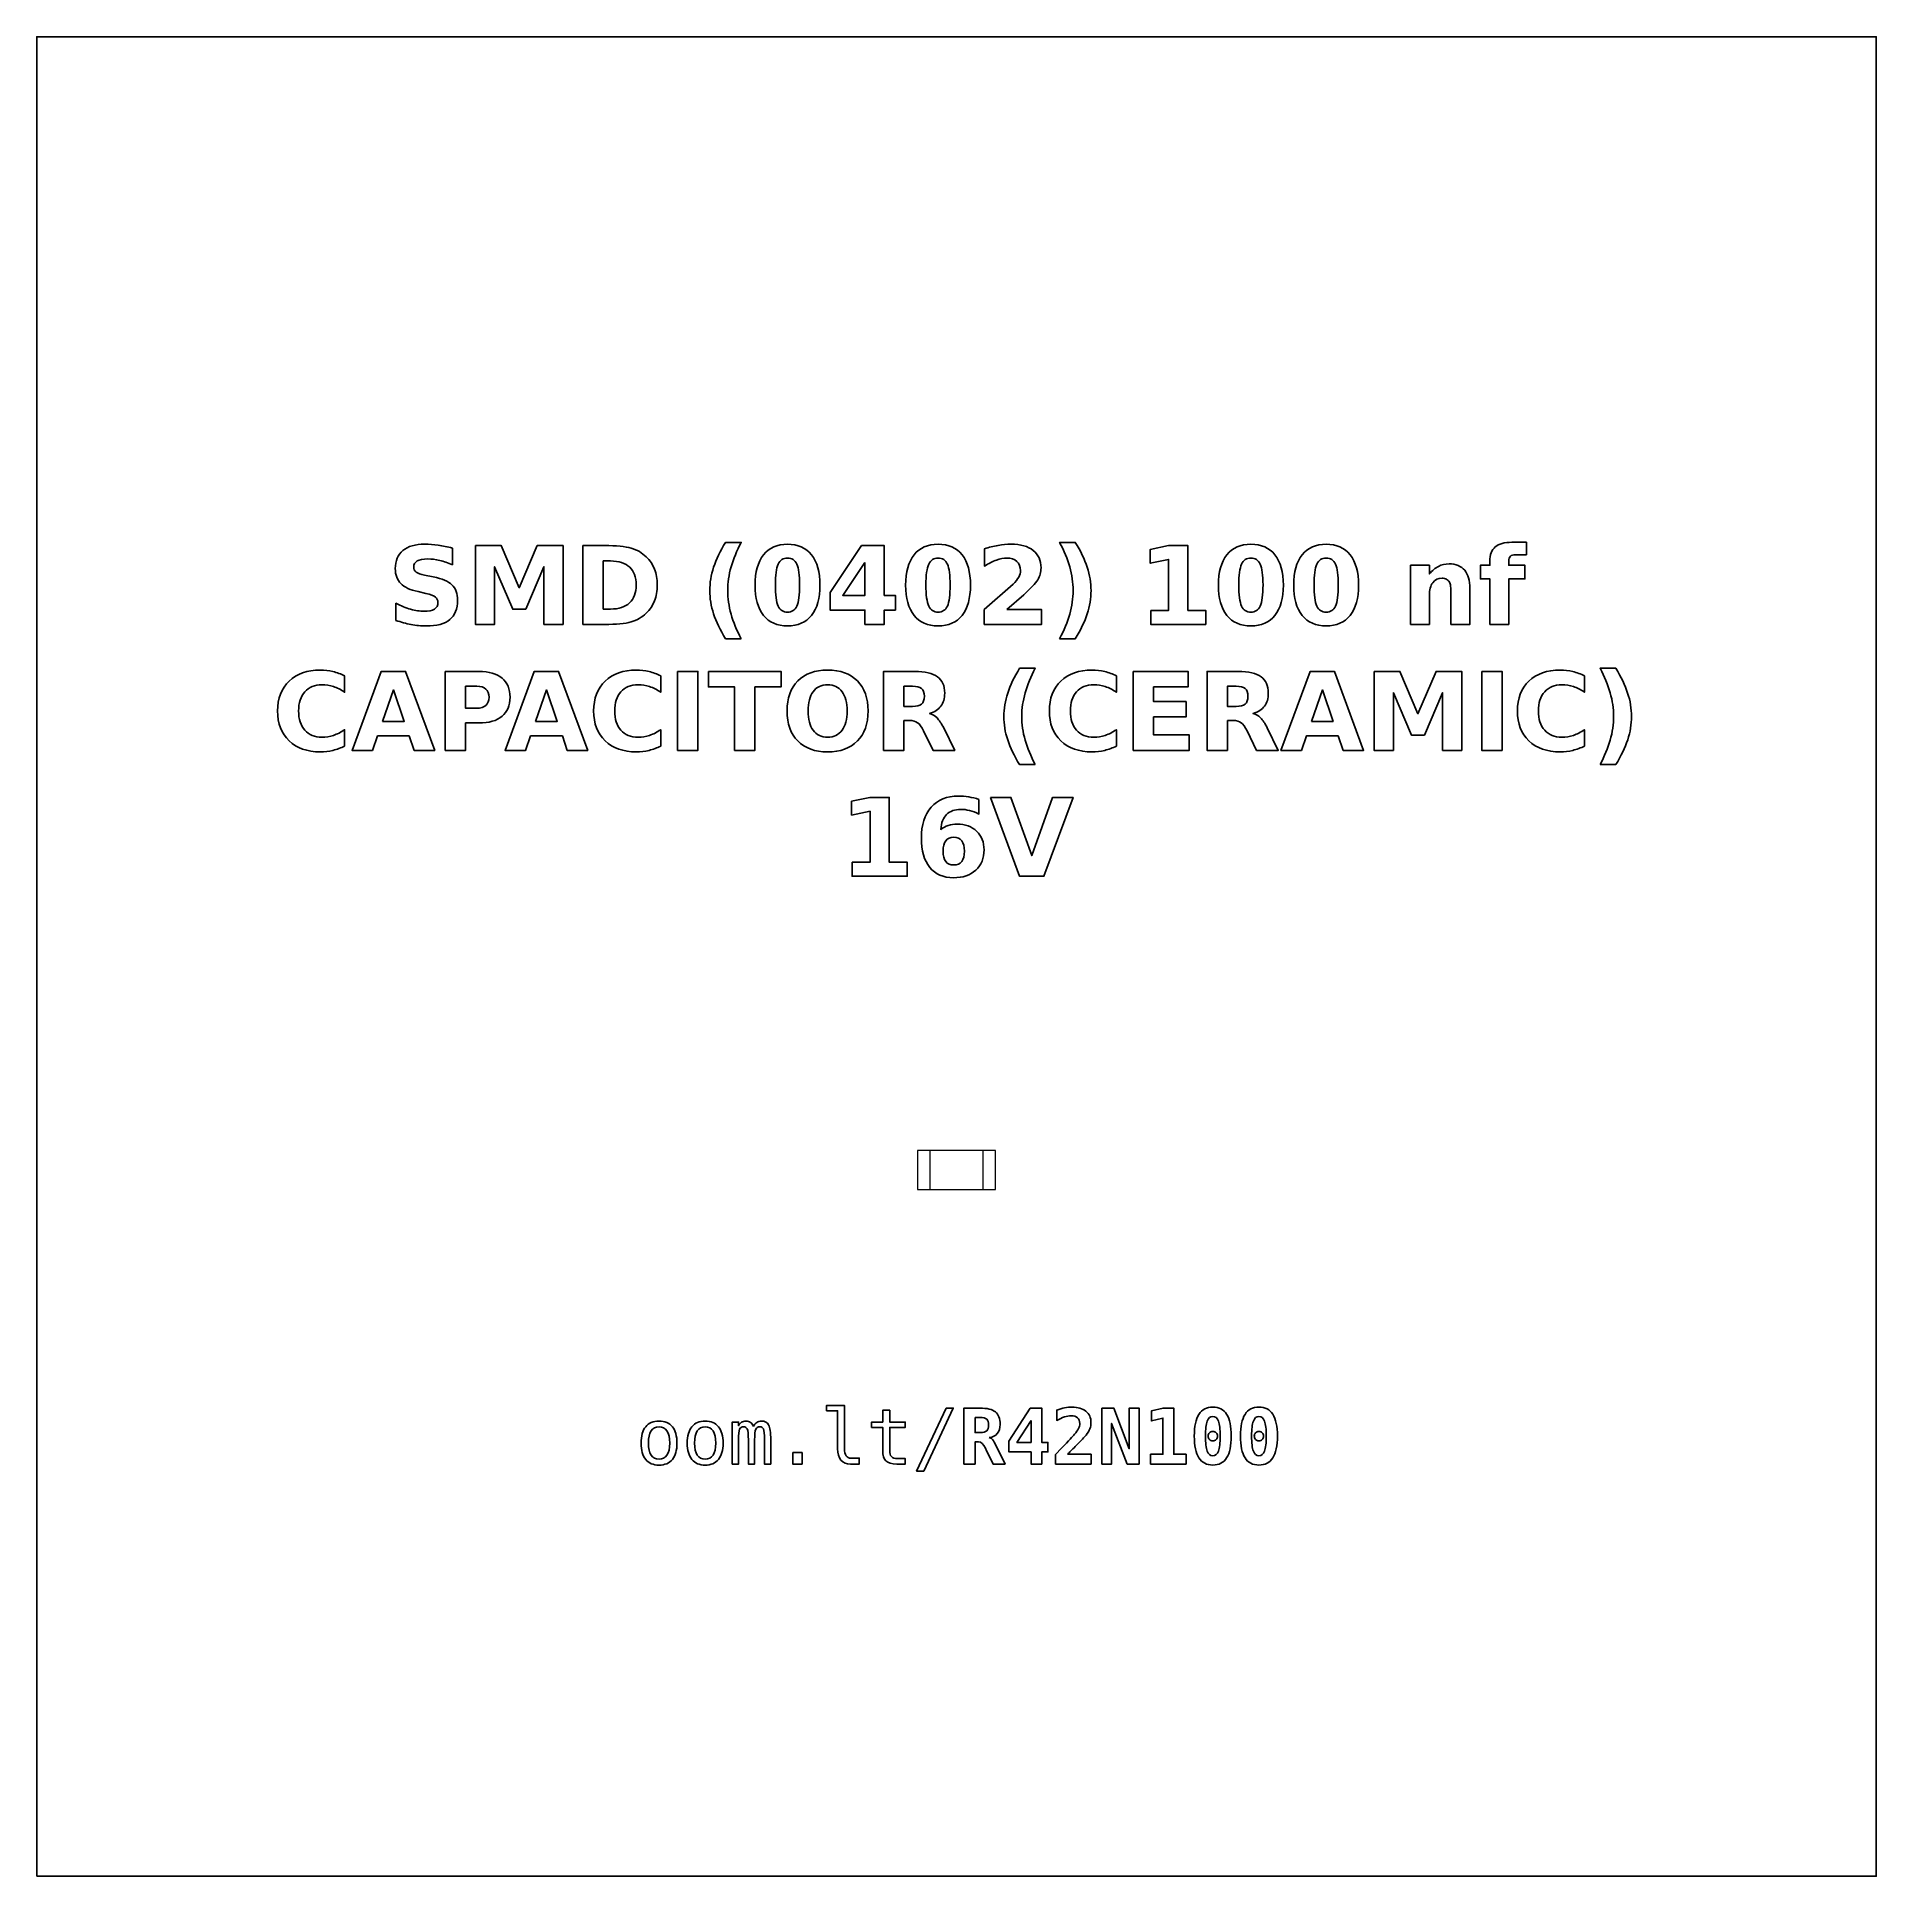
# Model space of a CAD drawing. Header units: centimetres. Extents: x -11.7 to -9.3, y -16.05 to -13.65.
import ezdxf

# ---------------------------------------------------------------- set-up
doc = ezdxf.new("R2010")
doc.units = ezdxf.units.CM
doc.header["$MEASUREMENT"] = 0
doc.layers.add('Layer 1', color=7, linetype='Continuous')

msp = doc.modelspace()

# ---------------------------------------------------------------- linework, layer by layer
at = {"layer": 'Layer 1', "color": 7}
msp.add_lwpolyline([(-11.7, -16.05), (-9.3, -16.05), (-9.3, -13.65), (-11.7, -13.65), (-11.7, -16.05)], close=True, dxfattribs=at)
at = {"layer": 'Layer 1', "color": 7, "lineweight": 9}
for points in [[(-10.5508, -15.15395), (-10.4492, -15.15395), (-10.4492, -15.10315), (-10.5508, -15.10315), (-10.5508, -15.15395)], [(-10.535, -15.15395), (-10.465, -15.15395), (-10.465, -15.10315), (-10.535, -15.10315), (-10.535, -15.15395)]]:
    msp.add_lwpolyline(points, close=True, dxfattribs=at)
at = {"layer": 'Layer 1', "color": 250}
for points, knots in [([(-11.1578, -14.31714), (-11.1578, -14.31714), (-11.1578, -14.33889), (-11.1578, -14.33889), (-11.1578, -14.33889), (-11.16345, -14.33637), (-11.16897, -14.33447), (-11.17433, -14.33318), (-11.17433, -14.33318), (-11.17972, -14.33188), (-11.1848, -14.33125), (-11.18957, -14.33125), (-11.18957, -14.33125), (-11.1959, -14.33125), (-11.2006, -14.33212), (-11.20364, -14.33386), (-11.20364, -14.33386), (-11.20667, -14.33562), (-11.20818, -14.33833), (-11.20818, -14.342), (-11.20818, -14.342), (-11.20818, -14.34475), (-11.20717, -14.34691), (-11.20512, -14.34844), (-11.20512, -14.34844), (-11.20307, -14.34997), (-11.19936, -14.35131), (-11.19397, -14.35241), (-11.19397, -14.35241), (-11.19397, -14.35241), (-11.18268, -14.35467), (-11.18268, -14.35467), (-11.18268, -14.35467), (-11.17123, -14.35698), (-11.16312, -14.36046), (-11.1583, -14.36516), (-11.1583, -14.36516), (-11.15347, -14.36984), (-11.15105, -14.3765), (-11.15105, -14.38513), (-11.15105, -14.38513), (-11.15105, -14.39649), (-11.15441, -14.40493), (-11.16114, -14.41046), (-11.16114, -14.41046), (-11.16787, -14.41598), (-11.17814, -14.41876), (-11.19197, -14.41876), (-11.19197, -14.41876), (-11.19851, -14.41876), (-11.20505, -14.41815), (-11.21161, -14.4169), (-11.21161, -14.4169), (-11.21817, -14.41565), (-11.22476, -14.41382), (-11.23132, -14.4114), (-11.23132, -14.4114), (-11.23132, -14.4114), (-11.23132, -14.38901), (-11.23132, -14.38901), (-11.23132, -14.38901), (-11.22476, -14.39249), (-11.21841, -14.39512), (-11.21227, -14.39689), (-11.21227, -14.39689), (-11.20613, -14.39865), (-11.20023, -14.39954), (-11.19454, -14.39954), (-11.19454, -14.39954), (-11.18875, -14.39954), (-11.18431, -14.39858), (-11.18123, -14.39665), (-11.18123, -14.39665), (-11.17814, -14.39472), (-11.17662, -14.39197), (-11.17662, -14.38837), (-11.17662, -14.38837), (-11.17662, -14.38517), (-11.17765, -14.38268), (-11.17974, -14.38094), (-11.17974, -14.38094), (-11.18184, -14.3792), (-11.186, -14.37763), (-11.19226, -14.37626), (-11.19226, -14.37626), (-11.19226, -14.37626), (-11.20253, -14.37398), (-11.20253, -14.37398), (-11.20253, -14.37398), (-11.21281, -14.37177), (-11.22034, -14.36827), (-11.22509, -14.36344), (-11.22509, -14.36344), (-11.22984, -14.35862), (-11.23221, -14.35211), (-11.23221, -14.34395), (-11.23221, -14.34395), (-11.23221, -14.33369), (-11.2289, -14.32581), (-11.22229, -14.32031), (-11.22229, -14.32031), (-11.21568, -14.31478), (-11.20618, -14.31203), (-11.19376, -14.31203), (-11.19376, -14.31203), (-11.18812, -14.31203), (-11.18231, -14.31246), (-11.17633, -14.3133), (-11.17633, -14.3133), (-11.17036, -14.31415), (-11.16418, -14.31542), (-11.1578, -14.31714)], [0, 0, 0, 0, 0.0357143, 0.0357143, 0.0357143, 0.0357143, 0.0714286, 0.0714286, 0.0714286, 0.0714286, 0.1071429, 0.1071429, 0.1071429, 0.1071429, 0.1428571, 0.1428571, 0.1428571, 0.1428571, 0.1785714, 0.1785714, 0.1785714, 0.1785714, 0.2142857, 0.2142857, 0.2142857, 0.2142857, 0.25, 0.25, 0.25, 0.25, 0.2857143, 0.2857143, 0.2857143, 0.2857143, 0.3214286, 0.3214286, 0.3214286, 0.3214286, 0.3571429, 0.3571429, 0.3571429, 0.3571429, 0.3928571, 0.3928571, 0.3928571, 0.3928571, 0.4285714, 0.4285714, 0.4285714, 0.4285714, 0.4642857, 0.4642857, 0.4642857, 0.4642857, 0.5, 0.5, 0.5, 0.5, 0.5357143, 0.5357143, 0.5357143, 0.5357143, 0.5714286, 0.5714286, 0.5714286, 0.5714286, 0.6071429, 0.6071429, 0.6071429, 0.6071429, 0.6428571, 0.6428571, 0.6428571, 0.6428571, 0.6785714, 0.6785714, 0.6785714, 0.6785714, 0.7142857, 0.7142857, 0.7142857, 0.7142857, 0.75, 0.75, 0.75, 0.75, 0.7857143, 0.7857143, 0.7857143, 0.7857143, 0.8214286, 0.8214286, 0.8214286, 0.8214286, 0.8571429, 0.8571429, 0.8571429, 0.8571429, 0.8928571, 0.8928571, 0.8928571, 0.8928571, 0.9285714, 0.9285714, 0.9285714, 0.9285714, 0.9642857, 0.9642857, 0.9642857, 0.9642857, 1, 1, 1, 1]), ([(-11.12777, -14.31389), (-11.12777, -14.31389), (-11.09402, -14.31389), (-11.09402, -14.31389), (-11.09402, -14.31389), (-11.09402, -14.31389), (-11.07057, -14.36895), (-11.07057, -14.36895), (-11.07057, -14.36895), (-11.07057, -14.36895), (-11.04701, -14.31389), (-11.04701, -14.31389), (-11.04701, -14.31389), (-11.04701, -14.31389), (-11.01333, -14.31389), (-11.01333, -14.31389), (-11.01333, -14.31389), (-11.01333, -14.31389), (-11.01333, -14.41676), (-11.01333, -14.41676), (-11.01333, -14.41676), (-11.01333, -14.41676), (-11.0384, -14.41676), (-11.0384, -14.41676), (-11.0384, -14.41676), (-11.0384, -14.41676), (-11.0384, -14.34152), (-11.0384, -14.34152), (-11.0384, -14.34152), (-11.0384, -14.34152), (-11.06211, -14.39698), (-11.06211, -14.39698), (-11.06211, -14.39698), (-11.06211, -14.39698), (-11.07892, -14.39698), (-11.07892, -14.39698), (-11.07892, -14.39698), (-11.07892, -14.39698), (-11.10263, -14.34152), (-11.10263, -14.34152), (-11.10263, -14.34152), (-11.10263, -14.34152), (-11.10263, -14.41676), (-11.10263, -14.41676), (-11.10263, -14.41676), (-11.10263, -14.41676), (-11.12777, -14.41676), (-11.12777, -14.41676), (-11.12777, -14.41676), (-11.12777, -14.41676), (-11.12777, -14.31389), (-11.12777, -14.31389)], [0, 0, 0, 0, 0.0769231, 0.0769231, 0.0769231, 0.0769231, 0.1538462, 0.1538462, 0.1538462, 0.1538462, 0.2307692, 0.2307692, 0.2307692, 0.2307692, 0.3076923, 0.3076923, 0.3076923, 0.3076923, 0.3846154, 0.3846154, 0.3846154, 0.3846154, 0.4615385, 0.4615385, 0.4615385, 0.4615385, 0.5384615, 0.5384615, 0.5384615, 0.5384615, 0.6153846, 0.6153846, 0.6153846, 0.6153846, 0.6923077, 0.6923077, 0.6923077, 0.6923077, 0.7692308, 0.7692308, 0.7692308, 0.7692308, 0.8461538, 0.8461538, 0.8461538, 0.8461538, 0.9230769, 0.9230769, 0.9230769, 0.9230769, 1, 1, 1, 1]), ([(-10.98734, -14.31389), (-10.98734, -14.31389), (-10.95935, -14.31389), (-10.95935, -14.31389), (-10.95935, -14.31389), (-10.94374, -14.31389), (-10.93212, -14.315), (-10.92448, -14.31723), (-10.92448, -14.31723), (-10.91683, -14.31946), (-10.91027, -14.32323), (-10.90479, -14.32857), (-10.90479, -14.32857), (-10.89997, -14.3332), (-10.8964, -14.33856), (-10.89404, -14.34463), (-10.89404, -14.34463), (-10.89172, -14.35067), (-10.89054, -14.35754), (-10.89054, -14.36523), (-10.89054, -14.36523), (-10.89054, -14.37299), (-10.89172, -14.37991), (-10.89404, -14.386), (-10.89404, -14.386), (-10.8964, -14.39209), (-10.89997, -14.39745), (-10.90479, -14.40208), (-10.90479, -14.40208), (-10.91032, -14.40742), (-10.91693, -14.41119), (-10.92464, -14.41342), (-10.92464, -14.41342), (-10.93236, -14.41565), (-10.94393, -14.41676), (-10.95935, -14.41676), (-10.95935, -14.41676), (-10.95935, -14.41676), (-10.98734, -14.41676), (-10.98734, -14.41676), (-10.98734, -14.41676), (-10.98734, -14.41676), (-10.98734, -14.31389), (-10.98734, -14.31389)], [0, 0, 0, 0, 0.0909091, 0.0909091, 0.0909091, 0.0909091, 0.1818182, 0.1818182, 0.1818182, 0.1818182, 0.2727273, 0.2727273, 0.2727273, 0.2727273, 0.3636364, 0.3636364, 0.3636364, 0.3636364, 0.4545455, 0.4545455, 0.4545455, 0.4545455, 0.5454545, 0.5454545, 0.5454545, 0.5454545, 0.6363636, 0.6363636, 0.6363636, 0.6363636, 0.7272727, 0.7272727, 0.7272727, 0.7272727, 0.8181818, 0.8181818, 0.8181818, 0.8181818, 0.9090909, 0.9090909, 0.9090909, 0.9090909, 1, 1, 1, 1]), ([(-10.78085, -14.43536), (-10.78085, -14.43536), (-10.80131, -14.43536), (-10.80131, -14.43536), (-10.80131, -14.43536), (-10.80834, -14.42403), (-10.81354, -14.41323), (-10.81688, -14.403), (-10.81688, -14.403), (-10.82024, -14.39279), (-10.82191, -14.38266), (-10.82191, -14.37259), (-10.82191, -14.37259), (-10.82191, -14.36253), (-10.82022, -14.35234), (-10.81686, -14.34204), (-10.81686, -14.34204), (-10.81347, -14.33172), (-10.8083, -14.32095), (-10.80131, -14.30968), (-10.80131, -14.30968), (-10.80131, -14.30968), (-10.78085, -14.30968), (-10.78085, -14.30968), (-10.78085, -14.30968), (-10.78673, -14.32057), (-10.79113, -14.33122), (-10.79407, -14.34162), (-10.79407, -14.34162), (-10.79701, -14.35201), (-10.79849, -14.36229), (-10.79849, -14.37245), (-10.79849, -14.37245), (-10.79849, -14.38261), (-10.79703, -14.39289), (-10.79412, -14.40333), (-10.79412, -14.40333), (-10.7912, -14.41375), (-10.78678, -14.42443), (-10.78085, -14.43536)], [0, 0, 0, 0, 0.1, 0.1, 0.1, 0.1, 0.2, 0.2, 0.2, 0.2, 0.3, 0.3, 0.3, 0.3, 0.4, 0.4, 0.4, 0.4, 0.5, 0.5, 0.5, 0.5, 0.6, 0.6, 0.6, 0.6, 0.7, 0.7, 0.7, 0.7, 0.8, 0.8, 0.8, 0.8, 0.9, 0.9, 0.9, 0.9, 1, 1, 1, 1]), ([(-10.67812, -14.36542), (-10.67812, -14.38247), (-10.68179, -14.39562), (-10.68915, -14.40488), (-10.68915, -14.40488), (-10.69649, -14.41413), (-10.70693, -14.41876), (-10.72043, -14.41876), (-10.72043, -14.41876), (-10.73398, -14.41876), (-10.74444, -14.41413), (-10.75178, -14.40488), (-10.75178, -14.40488), (-10.75914, -14.39562), (-10.76281, -14.38247), (-10.76281, -14.36542), (-10.76281, -14.36542), (-10.76281, -14.34835), (-10.75914, -14.33517), (-10.75178, -14.32591), (-10.75178, -14.32591), (-10.74444, -14.31667), (-10.73398, -14.31203), (-10.72043, -14.31203), (-10.72043, -14.31203), (-10.70693, -14.31203), (-10.69649, -14.31667), (-10.68915, -14.32591), (-10.68915, -14.32591), (-10.68179, -14.33517), (-10.67812, -14.34835), (-10.67812, -14.36542)], [0, 0, 0, 0, 0.125, 0.125, 0.125, 0.125, 0.25, 0.25, 0.25, 0.25, 0.375, 0.375, 0.375, 0.375, 0.5, 0.5, 0.5, 0.5, 0.625, 0.625, 0.625, 0.625, 0.75, 0.75, 0.75, 0.75, 0.875, 0.875, 0.875, 0.875, 1, 1, 1, 1]), ([(-10.62382, -14.31389), (-10.62382, -14.31389), (-10.59432, -14.31389), (-10.59432, -14.31389), (-10.59432, -14.31389), (-10.59432, -14.31389), (-10.59432, -14.3788), (-10.59432, -14.3788), (-10.59432, -14.3788), (-10.59432, -14.3788), (-10.57965, -14.3788), (-10.57965, -14.3788), (-10.57965, -14.3788), (-10.57965, -14.3788), (-10.57965, -14.39802), (-10.57965, -14.39802), (-10.57965, -14.39802), (-10.57965, -14.39802), (-10.59432, -14.39802), (-10.59432, -14.39802), (-10.59432, -14.39802), (-10.59432, -14.39802), (-10.59432, -14.41676), (-10.59432, -14.41676), (-10.59432, -14.41676), (-10.59432, -14.41676), (-10.61939, -14.41676), (-10.61939, -14.41676), (-10.61939, -14.41676), (-10.61939, -14.41676), (-10.61939, -14.39802), (-10.61939, -14.39802), (-10.61939, -14.39802), (-10.61939, -14.39802), (-10.66502, -14.39802), (-10.66502, -14.39802), (-10.66502, -14.39802), (-10.66502, -14.39802), (-10.66502, -14.37527), (-10.66502, -14.37527), (-10.66502, -14.37527), (-10.66502, -14.37527), (-10.62382, -14.31389), (-10.62382, -14.31389)], [0, 0, 0, 0, 0.0909091, 0.0909091, 0.0909091, 0.0909091, 0.1818182, 0.1818182, 0.1818182, 0.1818182, 0.2727273, 0.2727273, 0.2727273, 0.2727273, 0.3636364, 0.3636364, 0.3636364, 0.3636364, 0.4545455, 0.4545455, 0.4545455, 0.4545455, 0.5454545, 0.5454545, 0.5454545, 0.5454545, 0.6363636, 0.6363636, 0.6363636, 0.6363636, 0.7272727, 0.7272727, 0.7272727, 0.7272727, 0.8181818, 0.8181818, 0.8181818, 0.8181818, 0.9090909, 0.9090909, 0.9090909, 0.9090909, 1, 1, 1, 1]), ([(-10.48174, -14.36542), (-10.48174, -14.38247), (-10.48541, -14.39562), (-10.49277, -14.40488), (-10.49277, -14.40488), (-10.50011, -14.41413), (-10.51055, -14.41876), (-10.52405, -14.41876), (-10.52405, -14.41876), (-10.5376, -14.41876), (-10.54806, -14.41413), (-10.5554, -14.40488), (-10.5554, -14.40488), (-10.56276, -14.39562), (-10.56643, -14.38247), (-10.56643, -14.36542), (-10.56643, -14.36542), (-10.56643, -14.34835), (-10.56276, -14.33517), (-10.5554, -14.32591), (-10.5554, -14.32591), (-10.54806, -14.31667), (-10.5376, -14.31203), (-10.52405, -14.31203), (-10.52405, -14.31203), (-10.51055, -14.31203), (-10.50011, -14.31667), (-10.49277, -14.32591), (-10.49277, -14.32591), (-10.48541, -14.33517), (-10.48174, -14.34835), (-10.48174, -14.36542)], [0, 0, 0, 0, 0.125, 0.125, 0.125, 0.125, 0.25, 0.25, 0.25, 0.25, 0.375, 0.375, 0.375, 0.375, 0.5, 0.5, 0.5, 0.5, 0.625, 0.625, 0.625, 0.625, 0.75, 0.75, 0.75, 0.75, 0.875, 0.875, 0.875, 0.875, 1, 1, 1, 1]), ([(-10.43433, -14.39726), (-10.43433, -14.39726), (-10.38905, -14.39726), (-10.38905, -14.39726), (-10.38905, -14.39726), (-10.38905, -14.39726), (-10.38905, -14.41676), (-10.38905, -14.41676), (-10.38905, -14.41676), (-10.38905, -14.41676), (-10.46382, -14.41676), (-10.46382, -14.41676), (-10.46382, -14.41676), (-10.46382, -14.41676), (-10.46382, -14.39726), (-10.46382, -14.39726), (-10.46382, -14.39726), (-10.46382, -14.39726), (-10.42626, -14.36413), (-10.42626, -14.36413), (-10.42626, -14.36413), (-10.4229, -14.36109), (-10.42043, -14.35813), (-10.41883, -14.35524), (-10.41883, -14.35524), (-10.41721, -14.35234), (-10.41641, -14.34933), (-10.41641, -14.3462), (-10.41641, -14.3462), (-10.41641, -14.34138), (-10.41803, -14.3375), (-10.42127, -14.33456), (-10.42127, -14.33456), (-10.4245, -14.33162), (-10.4288, -14.33017), (-10.43419, -14.33017), (-10.43419, -14.33017), (-10.43832, -14.33017), (-10.44284, -14.33106), (-10.44776, -14.33282), (-10.44776, -14.33282), (-10.45267, -14.33459), (-10.45794, -14.33722), (-10.46354, -14.3407), (-10.46354, -14.3407), (-10.46354, -14.3407), (-10.46354, -14.3181), (-10.46354, -14.3181), (-10.46354, -14.3181), (-10.45756, -14.31613), (-10.45166, -14.31462), (-10.44583, -14.31359), (-10.44583, -14.31359), (-10.43999, -14.31255), (-10.43428, -14.31203), (-10.42866, -14.31203), (-10.42866, -14.31203), (-10.41636, -14.31203), (-10.40679, -14.31474), (-10.39997, -14.32017), (-10.39997, -14.32017), (-10.39315, -14.32558), (-10.38974, -14.33313), (-10.38974, -14.34284), (-10.38974, -14.34284), (-10.38974, -14.34844), (-10.39119, -14.35366), (-10.39409, -14.35851), (-10.39409, -14.35851), (-10.39698, -14.36335), (-10.40307, -14.36984), (-10.41234, -14.37798), (-10.41234, -14.37798), (-10.41234, -14.37798), (-10.43433, -14.39726), (-10.43433, -14.39726)], [0, 0, 0, 0, 0.0526316, 0.0526316, 0.0526316, 0.0526316, 0.1052632, 0.1052632, 0.1052632, 0.1052632, 0.1578947, 0.1578947, 0.1578947, 0.1578947, 0.2105263, 0.2105263, 0.2105263, 0.2105263, 0.2631579, 0.2631579, 0.2631579, 0.2631579, 0.3157895, 0.3157895, 0.3157895, 0.3157895, 0.3684211, 0.3684211, 0.3684211, 0.3684211, 0.4210526, 0.4210526, 0.4210526, 0.4210526, 0.4736842, 0.4736842, 0.4736842, 0.4736842, 0.5263158, 0.5263158, 0.5263158, 0.5263158, 0.5789474, 0.5789474, 0.5789474, 0.5789474, 0.6315789, 0.6315789, 0.6315789, 0.6315789, 0.6842105, 0.6842105, 0.6842105, 0.6842105, 0.7368421, 0.7368421, 0.7368421, 0.7368421, 0.7894737, 0.7894737, 0.7894737, 0.7894737, 0.8421053, 0.8421053, 0.8421053, 0.8421053, 0.8947368, 0.8947368, 0.8947368, 0.8947368, 0.9473684, 0.9473684, 0.9473684, 0.9473684, 1, 1, 1, 1]), ([(-10.36551, -14.43536), (-10.35963, -14.42443), (-10.35521, -14.41375), (-10.35227, -14.40333), (-10.35227, -14.40333), (-10.34933, -14.39289), (-10.34787, -14.38261), (-10.34787, -14.37245), (-10.34787, -14.37245), (-10.34787, -14.36229), (-10.34933, -14.35201), (-10.35227, -14.34162), (-10.35227, -14.34162), (-10.35521, -14.33122), (-10.35963, -14.32057), (-10.36551, -14.30968), (-10.36551, -14.30968), (-10.36551, -14.30968), (-10.34505, -14.30968), (-10.34505, -14.30968), (-10.34505, -14.30968), (-10.33807, -14.32095), (-10.33289, -14.33172), (-10.3295, -14.34204), (-10.3295, -14.34204), (-10.32614, -14.35234), (-10.32445, -14.36253), (-10.32445, -14.37259), (-10.32445, -14.37259), (-10.32445, -14.38266), (-10.32612, -14.39279), (-10.32948, -14.403), (-10.32948, -14.403), (-10.33282, -14.41323), (-10.33802, -14.42403), (-10.34505, -14.43536), (-10.34505, -14.43536), (-10.34505, -14.43536), (-10.36551, -14.43536), (-10.36551, -14.43536)], [0, 0, 0, 0, 0.1, 0.1, 0.1, 0.1, 0.2, 0.2, 0.2, 0.2, 0.3, 0.3, 0.3, 0.3, 0.4, 0.4, 0.4, 0.4, 0.5, 0.5, 0.5, 0.5, 0.6, 0.6, 0.6, 0.6, 0.7, 0.7, 0.7, 0.7, 0.8, 0.8, 0.8, 0.8, 0.9, 0.9, 0.9, 0.9, 1, 1, 1, 1]), ([(-10.24665, -14.39844), (-10.24665, -14.39844), (-10.22322, -14.39844), (-10.22322, -14.39844), (-10.22322, -14.39844), (-10.22322, -14.39844), (-10.22322, -14.33195), (-10.22322, -14.33195), (-10.22322, -14.33195), (-10.22322, -14.33195), (-10.24726, -14.33692), (-10.24726, -14.33692), (-10.24726, -14.33692), (-10.24726, -14.33692), (-10.24726, -14.31885), (-10.24726, -14.31885), (-10.24726, -14.31885), (-10.24726, -14.31885), (-10.22336, -14.31389), (-10.22336, -14.31389), (-10.22336, -14.31389), (-10.22336, -14.31389), (-10.19815, -14.31389), (-10.19815, -14.31389), (-10.19815, -14.31389), (-10.19815, -14.31389), (-10.19815, -14.39844), (-10.19815, -14.39844), (-10.19815, -14.39844), (-10.19815, -14.39844), (-10.17473, -14.39844), (-10.17473, -14.39844), (-10.17473, -14.39844), (-10.17473, -14.39844), (-10.17473, -14.41676), (-10.17473, -14.41676), (-10.17473, -14.41676), (-10.17473, -14.41676), (-10.24665, -14.41676), (-10.24665, -14.41676), (-10.24665, -14.41676), (-10.24665, -14.41676), (-10.24665, -14.39844), (-10.24665, -14.39844)], [0, 0, 0, 0, 0.0909091, 0.0909091, 0.0909091, 0.0909091, 0.1818182, 0.1818182, 0.1818182, 0.1818182, 0.2727273, 0.2727273, 0.2727273, 0.2727273, 0.3636364, 0.3636364, 0.3636364, 0.3636364, 0.4545455, 0.4545455, 0.4545455, 0.4545455, 0.5454545, 0.5454545, 0.5454545, 0.5454545, 0.6363636, 0.6363636, 0.6363636, 0.6363636, 0.7272727, 0.7272727, 0.7272727, 0.7272727, 0.8181818, 0.8181818, 0.8181818, 0.8181818, 0.9090909, 0.9090909, 0.9090909, 0.9090909, 1, 1, 1, 1]), ([(-10.07355, -14.36542), (-10.07355, -14.38247), (-10.07722, -14.39562), (-10.08458, -14.40488), (-10.08458, -14.40488), (-10.09192, -14.41413), (-10.10236, -14.41876), (-10.11586, -14.41876), (-10.11586, -14.41876), (-10.12941, -14.41876), (-10.13987, -14.41413), (-10.14721, -14.40488), (-10.14721, -14.40488), (-10.15457, -14.39562), (-10.15824, -14.38247), (-10.15824, -14.36542), (-10.15824, -14.36542), (-10.15824, -14.34835), (-10.15457, -14.33517), (-10.14721, -14.32591), (-10.14721, -14.32591), (-10.13987, -14.31667), (-10.12941, -14.31203), (-10.11586, -14.31203), (-10.11586, -14.31203), (-10.10236, -14.31203), (-10.09192, -14.31667), (-10.08458, -14.32591), (-10.08458, -14.32591), (-10.07722, -14.33517), (-10.07355, -14.34835), (-10.07355, -14.36542)], [0, 0, 0, 0, 0.125, 0.125, 0.125, 0.125, 0.25, 0.25, 0.25, 0.25, 0.375, 0.375, 0.375, 0.375, 0.5, 0.5, 0.5, 0.5, 0.625, 0.625, 0.625, 0.625, 0.75, 0.75, 0.75, 0.75, 0.875, 0.875, 0.875, 0.875, 1, 1, 1, 1]), ([(-9.97536, -14.36542), (-9.97536, -14.38247), (-9.97903, -14.39562), (-9.98639, -14.40488), (-9.98639, -14.40488), (-9.99373, -14.41413), (-10.00417, -14.41876), (-10.01767, -14.41876), (-10.01767, -14.41876), (-10.03122, -14.41876), (-10.04168, -14.41413), (-10.04902, -14.40488), (-10.04902, -14.40488), (-10.05638, -14.39562), (-10.06005, -14.38247), (-10.06005, -14.36542), (-10.06005, -14.36542), (-10.06005, -14.34835), (-10.05638, -14.33517), (-10.04902, -14.32591), (-10.04902, -14.32591), (-10.04168, -14.31667), (-10.03122, -14.31203), (-10.01767, -14.31203), (-10.01767, -14.31203), (-10.00417, -14.31203), (-9.99373, -14.31667), (-9.98639, -14.32591), (-9.98639, -14.32591), (-9.97903, -14.33517), (-9.97536, -14.34835), (-9.97536, -14.36542)], [0, 0, 0, 0, 0.125, 0.125, 0.125, 0.125, 0.25, 0.25, 0.25, 0.25, 0.375, 0.375, 0.375, 0.375, 0.5, 0.5, 0.5, 0.5, 0.625, 0.625, 0.625, 0.625, 0.75, 0.75, 0.75, 0.75, 0.875, 0.875, 0.875, 0.875, 1, 1, 1, 1]), ([(-9.75638, -14.30954), (-9.75638, -14.30954), (-9.75638, -14.32572), (-9.75638, -14.32572), (-9.75638, -14.32572), (-9.75638, -14.32572), (-9.77004, -14.32572), (-9.77004, -14.32572), (-9.77004, -14.32572), (-9.77352, -14.32572), (-9.77597, -14.32636), (-9.77733, -14.32763), (-9.77733, -14.32763), (-9.77872, -14.3289), (-9.7794, -14.33108), (-9.7794, -14.33421), (-9.7794, -14.33421), (-9.7794, -14.33421), (-9.7794, -14.3396), (-9.7794, -14.3396), (-9.7794, -14.3396), (-9.7794, -14.3396), (-9.75833, -14.3396), (-9.75833, -14.3396), (-9.75833, -14.3396), (-9.75833, -14.3396), (-9.75833, -14.35724), (-9.75833, -14.35724), (-9.75833, -14.35724), (-9.75833, -14.35724), (-9.7794, -14.35724), (-9.7794, -14.35724), (-9.7794, -14.35724), (-9.7794, -14.35724), (-9.7794, -14.41676), (-9.7794, -14.41676), (-9.7794, -14.41676), (-9.7794, -14.41676), (-9.80407, -14.41676), (-9.80407, -14.41676), (-9.80407, -14.41676), (-9.80407, -14.41676), (-9.80407, -14.35724), (-9.80407, -14.35724), (-9.80407, -14.35724), (-9.80407, -14.35724), (-9.81633, -14.35724), (-9.81633, -14.35724), (-9.81633, -14.35724), (-9.81633, -14.35724), (-9.81633, -14.3396), (-9.81633, -14.3396), (-9.81633, -14.3396), (-9.81633, -14.3396), (-9.80407, -14.3396), (-9.80407, -14.3396), (-9.80407, -14.3396), (-9.80407, -14.3396), (-9.80407, -14.33421), (-9.80407, -14.33421), (-9.80407, -14.33421), (-9.80407, -14.32581), (-9.80172, -14.31958), (-9.79704, -14.31556), (-9.79704, -14.31556), (-9.79236, -14.31154), (-9.78509, -14.30954), (-9.77526, -14.30954), (-9.77526, -14.30954), (-9.77526, -14.30954), (-9.75638, -14.30954), (-9.75638, -14.30954)], [0, 0, 0, 0, 0.0555556, 0.0555556, 0.0555556, 0.0555556, 0.1111111, 0.1111111, 0.1111111, 0.1111111, 0.1666667, 0.1666667, 0.1666667, 0.1666667, 0.2222222, 0.2222222, 0.2222222, 0.2222222, 0.2777778, 0.2777778, 0.2777778, 0.2777778, 0.3333333, 0.3333333, 0.3333333, 0.3333333, 0.3888889, 0.3888889, 0.3888889, 0.3888889, 0.4444444, 0.4444444, 0.4444444, 0.4444444, 0.5, 0.5, 0.5, 0.5, 0.5555556, 0.5555556, 0.5555556, 0.5555556, 0.6111111, 0.6111111, 0.6111111, 0.6111111, 0.6666667, 0.6666667, 0.6666667, 0.6666667, 0.7222222, 0.7222222, 0.7222222, 0.7222222, 0.7777778, 0.7777778, 0.7777778, 0.7777778, 0.8333333, 0.8333333, 0.8333333, 0.8333333, 0.8888889, 0.8888889, 0.8888889, 0.8888889, 0.9444444, 0.9444444, 0.9444444, 0.9444444, 1, 1, 1, 1]), ([(-10.96081, -14.33395), (-10.96081, -14.33395), (-10.96081, -14.3967), (-10.96081, -14.3967), (-10.96081, -14.3967), (-10.96081, -14.3967), (-10.95131, -14.3967), (-10.95131, -14.3967), (-10.95131, -14.3967), (-10.94047, -14.3967), (-10.93219, -14.39402), (-10.92648, -14.38863), (-10.92648, -14.38863), (-10.92076, -14.38327), (-10.91789, -14.37546), (-10.91789, -14.36523), (-10.91789, -14.36523), (-10.91789, -14.35502), (-10.92074, -14.34726), (-10.92643, -14.34195), (-10.92643, -14.34195), (-10.93212, -14.33661), (-10.94042, -14.33395), (-10.95131, -14.33395), (-10.95131, -14.33395), (-10.95131, -14.33395), (-10.96081, -14.33395), (-10.96081, -14.33395)], [0, 0, 0, 0, 0.1428571, 0.1428571, 0.1428571, 0.1428571, 0.2857143, 0.2857143, 0.2857143, 0.2857143, 0.4285714, 0.4285714, 0.4285714, 0.4285714, 0.5714286, 0.5714286, 0.5714286, 0.5714286, 0.7142857, 0.7142857, 0.7142857, 0.7142857, 0.8571429, 0.8571429, 0.8571429, 0.8571429, 1, 1, 1, 1]), ([(-10.70465, -14.36523), (-10.70465, -14.35237), (-10.70585, -14.34331), (-10.70827, -14.33804), (-10.70827, -14.33804), (-10.71067, -14.3328), (-10.71474, -14.33017), (-10.72043, -14.33017), (-10.72043, -14.33017), (-10.72612, -14.33017), (-10.73019, -14.3328), (-10.73264, -14.33804), (-10.73264, -14.33804), (-10.73506, -14.34331), (-10.73628, -14.35237), (-10.73628, -14.36523), (-10.73628, -14.36523), (-10.73628, -14.37821), (-10.73506, -14.38739), (-10.73264, -14.3927), (-10.73264, -14.3927), (-10.73019, -14.39804), (-10.72612, -14.4007), (-10.72043, -14.4007), (-10.72043, -14.4007), (-10.71479, -14.4007), (-10.71074, -14.39804), (-10.70829, -14.3927), (-10.70829, -14.3927), (-10.70587, -14.38739), (-10.70465, -14.37821), (-10.70465, -14.36523)], [0, 0, 0, 0, 0.125, 0.125, 0.125, 0.125, 0.25, 0.25, 0.25, 0.25, 0.375, 0.375, 0.375, 0.375, 0.5, 0.5, 0.5, 0.5, 0.625, 0.625, 0.625, 0.625, 0.75, 0.75, 0.75, 0.75, 0.875, 0.875, 0.875, 0.875, 1, 1, 1, 1]), ([(-10.61939, -14.33574), (-10.61939, -14.33574), (-10.64849, -14.3788), (-10.64849, -14.3788), (-10.64849, -14.3788), (-10.64849, -14.3788), (-10.61939, -14.3788), (-10.61939, -14.3788), (-10.61939, -14.3788), (-10.61939, -14.3788), (-10.61939, -14.33574), (-10.61939, -14.33574)], [0, 0, 0, 0, 0.3333333, 0.3333333, 0.3333333, 0.3333333, 0.6666667, 0.6666667, 0.6666667, 0.6666667, 1, 1, 1, 1]), ([(-10.50827, -14.36523), (-10.50827, -14.35237), (-10.50947, -14.34331), (-10.51189, -14.33804), (-10.51189, -14.33804), (-10.51429, -14.3328), (-10.51836, -14.33017), (-10.52405, -14.33017), (-10.52405, -14.33017), (-10.52974, -14.33017), (-10.53381, -14.3328), (-10.53626, -14.33804), (-10.53626, -14.33804), (-10.53868, -14.34331), (-10.5399, -14.35237), (-10.5399, -14.36523), (-10.5399, -14.36523), (-10.5399, -14.37821), (-10.53868, -14.38739), (-10.53626, -14.3927), (-10.53626, -14.3927), (-10.53381, -14.39804), (-10.52974, -14.4007), (-10.52405, -14.4007), (-10.52405, -14.4007), (-10.51841, -14.4007), (-10.51436, -14.39804), (-10.51191, -14.3927), (-10.51191, -14.3927), (-10.50949, -14.38739), (-10.50827, -14.37821), (-10.50827, -14.36523)], [0, 0, 0, 0, 0.125, 0.125, 0.125, 0.125, 0.25, 0.25, 0.25, 0.25, 0.375, 0.375, 0.375, 0.375, 0.5, 0.5, 0.5, 0.5, 0.625, 0.625, 0.625, 0.625, 0.75, 0.75, 0.75, 0.75, 0.875, 0.875, 0.875, 0.875, 1, 1, 1, 1]), ([(-10.10008, -14.36523), (-10.10008, -14.35237), (-10.10128, -14.34331), (-10.1037, -14.33804), (-10.1037, -14.33804), (-10.1061, -14.3328), (-10.11017, -14.33017), (-10.11586, -14.33017), (-10.11586, -14.33017), (-10.12155, -14.33017), (-10.12562, -14.3328), (-10.12807, -14.33804), (-10.12807, -14.33804), (-10.13049, -14.34331), (-10.13171, -14.35237), (-10.13171, -14.36523), (-10.13171, -14.36523), (-10.13171, -14.37821), (-10.13049, -14.38739), (-10.12807, -14.3927), (-10.12807, -14.3927), (-10.12562, -14.39804), (-10.12155, -14.4007), (-10.11586, -14.4007), (-10.11586, -14.4007), (-10.11022, -14.4007), (-10.10617, -14.39804), (-10.10372, -14.3927), (-10.10372, -14.3927), (-10.1013, -14.38739), (-10.10008, -14.37821), (-10.10008, -14.36523)], [0, 0, 0, 0, 0.125, 0.125, 0.125, 0.125, 0.25, 0.25, 0.25, 0.25, 0.375, 0.375, 0.375, 0.375, 0.5, 0.5, 0.5, 0.5, 0.625, 0.625, 0.625, 0.625, 0.75, 0.75, 0.75, 0.75, 0.875, 0.875, 0.875, 0.875, 1, 1, 1, 1]), ([(-10.00189, -14.36523), (-10.00189, -14.35237), (-10.00309, -14.34331), (-10.00551, -14.33804), (-10.00551, -14.33804), (-10.00791, -14.3328), (-10.01198, -14.33017), (-10.01767, -14.33017), (-10.01767, -14.33017), (-10.02336, -14.33017), (-10.02743, -14.3328), (-10.02988, -14.33804), (-10.02988, -14.33804), (-10.0323, -14.34331), (-10.03352, -14.35237), (-10.03352, -14.36523), (-10.03352, -14.36523), (-10.03352, -14.37821), (-10.0323, -14.38739), (-10.02988, -14.3927), (-10.02988, -14.3927), (-10.02743, -14.39804), (-10.02336, -14.4007), (-10.01767, -14.4007), (-10.01767, -14.4007), (-10.01203, -14.4007), (-10.00798, -14.39804), (-10.00553, -14.3927), (-10.00553, -14.3927), (-10.00311, -14.38739), (-10.00189, -14.37821), (-10.00189, -14.36523)], [0, 0, 0, 0, 0.125, 0.125, 0.125, 0.125, 0.25, 0.25, 0.25, 0.25, 0.375, 0.375, 0.375, 0.375, 0.5, 0.5, 0.5, 0.5, 0.625, 0.625, 0.625, 0.625, 0.75, 0.75, 0.75, 0.75, 0.875, 0.875, 0.875, 0.875, 1, 1, 1, 1]), ([(-9.83004, -14.36977), (-9.83004, -14.36977), (-9.83004, -14.41676), (-9.83004, -14.41676), (-9.83004, -14.41676), (-9.83004, -14.41676), (-9.85485, -14.41676), (-9.85485, -14.41676), (-9.85485, -14.41676), (-9.85485, -14.41676), (-9.85485, -14.40912), (-9.85485, -14.40912), (-9.85485, -14.40912), (-9.85485, -14.40912), (-9.85485, -14.3808), (-9.85485, -14.3808), (-9.85485, -14.3808), (-9.85485, -14.37414), (-9.85499, -14.36954), (-9.8553, -14.36702), (-9.8553, -14.36702), (-9.8556, -14.3645), (-9.85612, -14.36264), (-9.85685, -14.36144), (-9.85685, -14.36144), (-9.85781, -14.35982), (-9.85913, -14.35858), (-9.86078, -14.35768), (-9.86078, -14.35768), (-9.86242, -14.35679), (-9.86431, -14.35634), (-9.86642, -14.35634), (-9.86642, -14.35634), (-9.87157, -14.35634), (-9.87562, -14.35832), (-9.87856, -14.36229), (-9.87856, -14.36229), (-9.8815, -14.36627), (-9.88296, -14.37177), (-9.88296, -14.3788), (-9.88296, -14.3788), (-9.88296, -14.3788), (-9.88296, -14.41676), (-9.88296, -14.41676), (-9.88296, -14.41676), (-9.88296, -14.41676), (-9.90763, -14.41676), (-9.90763, -14.41676), (-9.90763, -14.41676), (-9.90763, -14.41676), (-9.90763, -14.3396), (-9.90763, -14.3396), (-9.90763, -14.3396), (-9.90763, -14.3396), (-9.88296, -14.3396), (-9.88296, -14.3396), (-9.88296, -14.3396), (-9.88296, -14.3396), (-9.88296, -14.35091), (-9.88296, -14.35091), (-9.88296, -14.35091), (-9.87924, -14.34639), (-9.87529, -14.34308), (-9.8711, -14.34094), (-9.8711, -14.34094), (-9.86692, -14.3388), (-9.86231, -14.33774), (-9.85725, -14.33774), (-9.85725, -14.33774), (-9.84834, -14.33774), (-9.84159, -14.34047), (-9.83695, -14.34595), (-9.83695, -14.34595), (-9.83234, -14.3514), (-9.83004, -14.35935), (-9.83004, -14.36977)], [0, 0, 0, 0, 0.0526316, 0.0526316, 0.0526316, 0.0526316, 0.1052632, 0.1052632, 0.1052632, 0.1052632, 0.1578947, 0.1578947, 0.1578947, 0.1578947, 0.2105263, 0.2105263, 0.2105263, 0.2105263, 0.2631579, 0.2631579, 0.2631579, 0.2631579, 0.3157895, 0.3157895, 0.3157895, 0.3157895, 0.3684211, 0.3684211, 0.3684211, 0.3684211, 0.4210526, 0.4210526, 0.4210526, 0.4210526, 0.4736842, 0.4736842, 0.4736842, 0.4736842, 0.5263158, 0.5263158, 0.5263158, 0.5263158, 0.5789474, 0.5789474, 0.5789474, 0.5789474, 0.6315789, 0.6315789, 0.6315789, 0.6315789, 0.6842105, 0.6842105, 0.6842105, 0.6842105, 0.7368421, 0.7368421, 0.7368421, 0.7368421, 0.7894737, 0.7894737, 0.7894737, 0.7894737, 0.8421053, 0.8421053, 0.8421053, 0.8421053, 0.8947368, 0.8947368, 0.8947368, 0.8947368, 0.9473684, 0.9473684, 0.9473684, 0.9473684, 1, 1, 1, 1]), ([(-11.29834, -14.57537), (-11.3032, -14.57788), (-11.30828, -14.57979), (-11.31358, -14.58108), (-11.31358, -14.58108), (-11.31884, -14.58237), (-11.32437, -14.58301), (-11.33011, -14.58301), (-11.33011, -14.58301), (-11.34723, -14.58301), (-11.3608, -14.57821), (-11.37082, -14.56864), (-11.37082, -14.56864), (-11.38084, -14.55907), (-11.38585, -14.54609), (-11.38585, -14.52967), (-11.38585, -14.52967), (-11.38585, -14.51323), (-11.38084, -14.50022), (-11.37082, -14.49065), (-11.37082, -14.49065), (-11.3608, -14.48108), (-11.34723, -14.47628), (-11.33011, -14.47628), (-11.33011, -14.47628), (-11.32437, -14.47628), (-11.31884, -14.47692), (-11.31358, -14.47821), (-11.31358, -14.47821), (-11.30828, -14.4795), (-11.3032, -14.48141), (-11.29834, -14.48393), (-11.29834, -14.48393), (-11.29834, -14.48393), (-11.29834, -14.50521), (-11.29834, -14.50521), (-11.29834, -14.50521), (-11.30325, -14.50185), (-11.3081, -14.4994), (-11.31287, -14.49785), (-11.31287, -14.49785), (-11.31764, -14.49627), (-11.32268, -14.4955), (-11.32797, -14.4955), (-11.32797, -14.4955), (-11.33742, -14.4955), (-11.34488, -14.49853), (-11.35029, -14.5046), (-11.35029, -14.5046), (-11.35572, -14.51067), (-11.35843, -14.51902), (-11.35843, -14.52967), (-11.35843, -14.52967), (-11.35843, -14.5403), (-11.35572, -14.54863), (-11.35029, -14.55469), (-11.35029, -14.55469), (-11.34488, -14.56076), (-11.33742, -14.56379), (-11.32797, -14.56379), (-11.32797, -14.56379), (-11.32268, -14.56379), (-11.31764, -14.56302), (-11.31287, -14.56144), (-11.31287, -14.56144), (-11.3081, -14.55989), (-11.30325, -14.55744), (-11.29834, -14.55408), (-11.29834, -14.55408), (-11.29834, -14.55408), (-11.29834, -14.57537), (-11.29834, -14.57537)], [0, 0, 0, 0, 0.0555556, 0.0555556, 0.0555556, 0.0555556, 0.1111111, 0.1111111, 0.1111111, 0.1111111, 0.1666667, 0.1666667, 0.1666667, 0.1666667, 0.2222222, 0.2222222, 0.2222222, 0.2222222, 0.2777778, 0.2777778, 0.2777778, 0.2777778, 0.3333333, 0.3333333, 0.3333333, 0.3333333, 0.3888889, 0.3888889, 0.3888889, 0.3888889, 0.4444444, 0.4444444, 0.4444444, 0.4444444, 0.5, 0.5, 0.5, 0.5, 0.5555556, 0.5555556, 0.5555556, 0.5555556, 0.6111111, 0.6111111, 0.6111111, 0.6111111, 0.6666667, 0.6666667, 0.6666667, 0.6666667, 0.7222222, 0.7222222, 0.7222222, 0.7222222, 0.7777778, 0.7777778, 0.7777778, 0.7777778, 0.8333333, 0.8333333, 0.8333333, 0.8333333, 0.8888889, 0.8888889, 0.8888889, 0.8888889, 0.9444444, 0.9444444, 0.9444444, 0.9444444, 1, 1, 1, 1]), ([(-11.21395, -14.56229), (-11.21395, -14.56229), (-11.25544, -14.56229), (-11.25544, -14.56229), (-11.25544, -14.56229), (-11.25544, -14.56229), (-11.26198, -14.58101), (-11.26198, -14.58101), (-11.26198, -14.58101), (-11.26198, -14.58101), (-11.28865, -14.58101), (-11.28865, -14.58101), (-11.28865, -14.58101), (-11.28865, -14.58101), (-11.25055, -14.47814), (-11.25055, -14.47814), (-11.25055, -14.47814), (-11.25055, -14.47814), (-11.21892, -14.47814), (-11.21892, -14.47814), (-11.21892, -14.47814), (-11.21892, -14.47814), (-11.18082, -14.58101), (-11.18082, -14.58101), (-11.18082, -14.58101), (-11.18082, -14.58101), (-11.20749, -14.58101), (-11.20749, -14.58101), (-11.20749, -14.58101), (-11.20749, -14.58101), (-11.21395, -14.56229), (-11.21395, -14.56229)], [0, 0, 0, 0, 0.125, 0.125, 0.125, 0.125, 0.25, 0.25, 0.25, 0.25, 0.375, 0.375, 0.375, 0.375, 0.5, 0.5, 0.5, 0.5, 0.625, 0.625, 0.625, 0.625, 0.75, 0.75, 0.75, 0.75, 0.875, 0.875, 0.875, 0.875, 1, 1, 1, 1]), ([(-11.16715, -14.47814), (-11.16715, -14.47814), (-11.12313, -14.47814), (-11.12313, -14.47814), (-11.12313, -14.47814), (-11.11003, -14.47814), (-11.09998, -14.48106), (-11.09297, -14.48687), (-11.09297, -14.48687), (-11.08597, -14.49268), (-11.08246, -14.50095), (-11.08246, -14.5117), (-11.08246, -14.5117), (-11.08246, -14.52247), (-11.08597, -14.53077), (-11.09297, -14.53658), (-11.09297, -14.53658), (-11.09998, -14.54239), (-11.11003, -14.54531), (-11.12313, -14.54531), (-11.12313, -14.54531), (-11.12313, -14.54531), (-11.14062, -14.54531), (-11.14062, -14.54531), (-11.14062, -14.54531), (-11.14062, -14.54531), (-11.14062, -14.58101), (-11.14062, -14.58101), (-11.14062, -14.58101), (-11.14062, -14.58101), (-11.16715, -14.58101), (-11.16715, -14.58101), (-11.16715, -14.58101), (-11.16715, -14.58101), (-11.16715, -14.47814), (-11.16715, -14.47814)], [0, 0, 0, 0, 0.1111111, 0.1111111, 0.1111111, 0.1111111, 0.2222222, 0.2222222, 0.2222222, 0.2222222, 0.3333333, 0.3333333, 0.3333333, 0.3333333, 0.4444444, 0.4444444, 0.4444444, 0.4444444, 0.5555556, 0.5555556, 0.5555556, 0.5555556, 0.6666667, 0.6666667, 0.6666667, 0.6666667, 0.7777778, 0.7777778, 0.7777778, 0.7777778, 0.8888889, 0.8888889, 0.8888889, 0.8888889, 1, 1, 1, 1]), ([(-11.01428, -14.56229), (-11.01428, -14.56229), (-11.05577, -14.56229), (-11.05577, -14.56229), (-11.05577, -14.56229), (-11.05577, -14.56229), (-11.06231, -14.58101), (-11.06231, -14.58101), (-11.06231, -14.58101), (-11.06231, -14.58101), (-11.08898, -14.58101), (-11.08898, -14.58101), (-11.08898, -14.58101), (-11.08898, -14.58101), (-11.05088, -14.47814), (-11.05088, -14.47814), (-11.05088, -14.47814), (-11.05088, -14.47814), (-11.01925, -14.47814), (-11.01925, -14.47814), (-11.01925, -14.47814), (-11.01925, -14.47814), (-10.98115, -14.58101), (-10.98115, -14.58101), (-10.98115, -14.58101), (-10.98115, -14.58101), (-11.00782, -14.58101), (-11.00782, -14.58101), (-11.00782, -14.58101), (-11.00782, -14.58101), (-11.01428, -14.56229), (-11.01428, -14.56229)], [0, 0, 0, 0, 0.125, 0.125, 0.125, 0.125, 0.25, 0.25, 0.25, 0.25, 0.375, 0.375, 0.375, 0.375, 0.5, 0.5, 0.5, 0.5, 0.625, 0.625, 0.625, 0.625, 0.75, 0.75, 0.75, 0.75, 0.875, 0.875, 0.875, 0.875, 1, 1, 1, 1]), ([(-10.8859, -14.57537), (-10.89076, -14.57788), (-10.89584, -14.57979), (-10.90114, -14.58108), (-10.90114, -14.58108), (-10.9064, -14.58237), (-10.91193, -14.58301), (-10.91767, -14.58301), (-10.91767, -14.58301), (-10.93479, -14.58301), (-10.94836, -14.57821), (-10.95838, -14.56864), (-10.95838, -14.56864), (-10.9684, -14.55907), (-10.97341, -14.54609), (-10.97341, -14.52967), (-10.97341, -14.52967), (-10.97341, -14.51323), (-10.9684, -14.50022), (-10.95838, -14.49065), (-10.95838, -14.49065), (-10.94836, -14.48108), (-10.93479, -14.47628), (-10.91767, -14.47628), (-10.91767, -14.47628), (-10.91193, -14.47628), (-10.9064, -14.47692), (-10.90114, -14.47821), (-10.90114, -14.47821), (-10.89584, -14.4795), (-10.89076, -14.48141), (-10.8859, -14.48393), (-10.8859, -14.48393), (-10.8859, -14.48393), (-10.8859, -14.50521), (-10.8859, -14.50521), (-10.8859, -14.50521), (-10.89081, -14.50185), (-10.89566, -14.4994), (-10.90043, -14.49785), (-10.90043, -14.49785), (-10.9052, -14.49627), (-10.91024, -14.4955), (-10.91553, -14.4955), (-10.91553, -14.4955), (-10.92498, -14.4955), (-10.93244, -14.49853), (-10.93785, -14.5046), (-10.93785, -14.5046), (-10.94328, -14.51067), (-10.94599, -14.51902), (-10.94599, -14.52967), (-10.94599, -14.52967), (-10.94599, -14.5403), (-10.94328, -14.54863), (-10.93785, -14.55469), (-10.93785, -14.55469), (-10.93244, -14.56076), (-10.92498, -14.56379), (-10.91553, -14.56379), (-10.91553, -14.56379), (-10.91024, -14.56379), (-10.9052, -14.56302), (-10.90043, -14.56144), (-10.90043, -14.56144), (-10.89566, -14.55989), (-10.89081, -14.55744), (-10.8859, -14.55408), (-10.8859, -14.55408), (-10.8859, -14.55408), (-10.8859, -14.57537), (-10.8859, -14.57537)], [0, 0, 0, 0, 0.0555556, 0.0555556, 0.0555556, 0.0555556, 0.1111111, 0.1111111, 0.1111111, 0.1111111, 0.1666667, 0.1666667, 0.1666667, 0.1666667, 0.2222222, 0.2222222, 0.2222222, 0.2222222, 0.2777778, 0.2777778, 0.2777778, 0.2777778, 0.3333333, 0.3333333, 0.3333333, 0.3333333, 0.3888889, 0.3888889, 0.3888889, 0.3888889, 0.4444444, 0.4444444, 0.4444444, 0.4444444, 0.5, 0.5, 0.5, 0.5, 0.5555556, 0.5555556, 0.5555556, 0.5555556, 0.6111111, 0.6111111, 0.6111111, 0.6111111, 0.6666667, 0.6666667, 0.6666667, 0.6666667, 0.7222222, 0.7222222, 0.7222222, 0.7222222, 0.7777778, 0.7777778, 0.7777778, 0.7777778, 0.8333333, 0.8333333, 0.8333333, 0.8333333, 0.8888889, 0.8888889, 0.8888889, 0.8888889, 0.9444444, 0.9444444, 0.9444444, 0.9444444, 1, 1, 1, 1]), ([(-10.86393, -14.47814), (-10.86393, -14.47814), (-10.8374, -14.47814), (-10.8374, -14.47814), (-10.8374, -14.47814), (-10.8374, -14.47814), (-10.8374, -14.58101), (-10.8374, -14.58101), (-10.8374, -14.58101), (-10.8374, -14.58101), (-10.86393, -14.58101), (-10.86393, -14.58101), (-10.86393, -14.58101), (-10.86393, -14.58101), (-10.86393, -14.47814), (-10.86393, -14.47814)], [0, 0, 0, 0, 0.25, 0.25, 0.25, 0.25, 0.5, 0.5, 0.5, 0.5, 0.75, 0.75, 0.75, 0.75, 1, 1, 1, 1]), ([(-10.82372, -14.47814), (-10.82372, -14.47814), (-10.72892, -14.47814), (-10.72892, -14.47814), (-10.72892, -14.47814), (-10.72892, -14.47814), (-10.72892, -14.4982), (-10.72892, -14.4982), (-10.72892, -14.4982), (-10.72892, -14.4982), (-10.76302, -14.4982), (-10.76302, -14.4982), (-10.76302, -14.4982), (-10.76302, -14.4982), (-10.76302, -14.58101), (-10.76302, -14.58101), (-10.76302, -14.58101), (-10.76302, -14.58101), (-10.78955, -14.58101), (-10.78955, -14.58101), (-10.78955, -14.58101), (-10.78955, -14.58101), (-10.78955, -14.4982), (-10.78955, -14.4982), (-10.78955, -14.4982), (-10.78955, -14.4982), (-10.82372, -14.4982), (-10.82372, -14.4982), (-10.82372, -14.4982), (-10.82372, -14.4982), (-10.82372, -14.47814), (-10.82372, -14.47814)], [0, 0, 0, 0, 0.125, 0.125, 0.125, 0.125, 0.25, 0.25, 0.25, 0.25, 0.375, 0.375, 0.375, 0.375, 0.5, 0.5, 0.5, 0.5, 0.625, 0.625, 0.625, 0.625, 0.75, 0.75, 0.75, 0.75, 0.875, 0.875, 0.875, 0.875, 1, 1, 1, 1]), ([(-10.66819, -14.47628), (-10.65166, -14.47628), (-10.6387, -14.48101), (-10.62934, -14.49049), (-10.62934, -14.49049), (-10.61996, -14.49994), (-10.61528, -14.51299), (-10.61528, -14.52967), (-10.61528, -14.52967), (-10.61528, -14.5463), (-10.61996, -14.55935), (-10.62934, -14.5688), (-10.62934, -14.5688), (-10.6387, -14.57828), (-10.65166, -14.58301), (-10.66819, -14.58301), (-10.66819, -14.58301), (-10.68468, -14.58301), (-10.69761, -14.57828), (-10.70702, -14.5688), (-10.70702, -14.5688), (-10.7164, -14.55935), (-10.72111, -14.5463), (-10.72111, -14.52967), (-10.72111, -14.52967), (-10.72111, -14.51299), (-10.7164, -14.49994), (-10.70702, -14.49049), (-10.70702, -14.49049), (-10.69761, -14.48101), (-10.68468, -14.47628), (-10.66819, -14.47628)], [0, 0, 0, 0, 0.125, 0.125, 0.125, 0.125, 0.25, 0.25, 0.25, 0.25, 0.375, 0.375, 0.375, 0.375, 0.5, 0.5, 0.5, 0.5, 0.625, 0.625, 0.625, 0.625, 0.75, 0.75, 0.75, 0.75, 0.875, 0.875, 0.875, 0.875, 1, 1, 1, 1]), ([(-10.66819, -14.4955), (-10.67628, -14.4955), (-10.68254, -14.49848), (-10.68701, -14.50446), (-10.68701, -14.50446), (-10.69145, -14.51043), (-10.69369, -14.51883), (-10.69369, -14.52967), (-10.69369, -14.52967), (-10.69369, -14.54049), (-10.69145, -14.54886), (-10.68701, -14.55483), (-10.68701, -14.55483), (-10.68254, -14.56081), (-10.67628, -14.56379), (-10.66819, -14.56379), (-10.66819, -14.56379), (-10.66005, -14.56379), (-10.65378, -14.56081), (-10.64931, -14.55483), (-10.64931, -14.55483), (-10.64486, -14.54886), (-10.64263, -14.54049), (-10.64263, -14.52967), (-10.64263, -14.52967), (-10.64263, -14.51883), (-10.64486, -14.51043), (-10.64931, -14.50446), (-10.64931, -14.50446), (-10.65378, -14.49848), (-10.66005, -14.4955), (-10.66819, -14.4955)], [0, 0, 0, 0, 0.125, 0.125, 0.125, 0.125, 0.25, 0.25, 0.25, 0.25, 0.375, 0.375, 0.375, 0.375, 0.5, 0.5, 0.5, 0.5, 0.625, 0.625, 0.625, 0.625, 0.75, 0.75, 0.75, 0.75, 0.875, 0.875, 0.875, 0.875, 1, 1, 1, 1]), ([(-10.56868, -14.54209), (-10.56868, -14.54209), (-10.56868, -14.58101), (-10.56868, -14.58101), (-10.56868, -14.58101), (-10.56868, -14.58101), (-10.59521, -14.58101), (-10.59521, -14.58101), (-10.59521, -14.58101), (-10.59521, -14.58101), (-10.59521, -14.47814), (-10.59521, -14.47814), (-10.59521, -14.47814), (-10.59521, -14.47814), (-10.55469, -14.47814), (-10.55469, -14.47814), (-10.55469, -14.47814), (-10.54114, -14.47814), (-10.53119, -14.48042), (-10.52489, -14.48496), (-10.52489, -14.48496), (-10.51857, -14.4895), (-10.51541, -14.4967), (-10.51541, -14.50653), (-10.51541, -14.50653), (-10.51541, -14.51332), (-10.51706, -14.51892), (-10.52033, -14.52327), (-10.52033, -14.52327), (-10.52362, -14.52765), (-10.52858, -14.53087), (-10.53519, -14.53292), (-10.53519, -14.53292), (-10.53157, -14.53376), (-10.5283, -14.53562), (-10.52543, -14.53854), (-10.52543, -14.53854), (-10.52256, -14.54145), (-10.51967, -14.54587), (-10.51673, -14.5518), (-10.51673, -14.5518), (-10.51673, -14.5518), (-10.50231, -14.58101), (-10.50231, -14.58101), (-10.50231, -14.58101), (-10.50231, -14.58101), (-10.53058, -14.58101), (-10.53058, -14.58101), (-10.53058, -14.58101), (-10.53058, -14.58101), (-10.54312, -14.55545), (-10.54312, -14.55545), (-10.54312, -14.55545), (-10.54563, -14.55032), (-10.5482, -14.54679), (-10.55081, -14.54491), (-10.55081, -14.54491), (-10.5534, -14.54303), (-10.55685, -14.54209), (-10.56118, -14.54209), (-10.56118, -14.54209), (-10.56118, -14.54209), (-10.56868, -14.54209), (-10.56868, -14.54209)], [0, 0, 0, 0, 0.0625, 0.0625, 0.0625, 0.0625, 0.125, 0.125, 0.125, 0.125, 0.1875, 0.1875, 0.1875, 0.1875, 0.25, 0.25, 0.25, 0.25, 0.3125, 0.3125, 0.3125, 0.3125, 0.375, 0.375, 0.375, 0.375, 0.4375, 0.4375, 0.4375, 0.4375, 0.5, 0.5, 0.5, 0.5, 0.5625, 0.5625, 0.5625, 0.5625, 0.625, 0.625, 0.625, 0.625, 0.6875, 0.6875, 0.6875, 0.6875, 0.75, 0.75, 0.75, 0.75, 0.8125, 0.8125, 0.8125, 0.8125, 0.875, 0.875, 0.875, 0.875, 0.9375, 0.9375, 0.9375, 0.9375, 1, 1, 1, 1]), ([(-10.39719, -14.59961), (-10.39719, -14.59961), (-10.41765, -14.59961), (-10.41765, -14.59961), (-10.41765, -14.59961), (-10.42468, -14.58828), (-10.42988, -14.57748), (-10.43322, -14.56725), (-10.43322, -14.56725), (-10.43658, -14.55704), (-10.43825, -14.54691), (-10.43825, -14.53684), (-10.43825, -14.53684), (-10.43825, -14.52678), (-10.43656, -14.51659), (-10.4332, -14.50629), (-10.4332, -14.50629), (-10.42981, -14.49597), (-10.42464, -14.4852), (-10.41765, -14.47393), (-10.41765, -14.47393), (-10.41765, -14.47393), (-10.39719, -14.47393), (-10.39719, -14.47393), (-10.39719, -14.47393), (-10.40307, -14.48482), (-10.40747, -14.49547), (-10.41041, -14.50587), (-10.41041, -14.50587), (-10.41335, -14.51626), (-10.41483, -14.52654), (-10.41483, -14.5367), (-10.41483, -14.5367), (-10.41483, -14.54686), (-10.41337, -14.55714), (-10.41046, -14.56758), (-10.41046, -14.56758), (-10.40754, -14.578), (-10.40312, -14.58868), (-10.39719, -14.59961)], [0, 0, 0, 0, 0.1, 0.1, 0.1, 0.1, 0.2, 0.2, 0.2, 0.2, 0.3, 0.3, 0.3, 0.3, 0.4, 0.4, 0.4, 0.4, 0.5, 0.5, 0.5, 0.5, 0.6, 0.6, 0.6, 0.6, 0.7, 0.7, 0.7, 0.7, 0.8, 0.8, 0.8, 0.8, 0.9, 0.9, 0.9, 0.9, 1, 1, 1, 1]), ([(-10.29136, -14.57537), (-10.29622, -14.57788), (-10.3013, -14.57979), (-10.3066, -14.58108), (-10.3066, -14.58108), (-10.31186, -14.58237), (-10.31739, -14.58301), (-10.32313, -14.58301), (-10.32313, -14.58301), (-10.34025, -14.58301), (-10.35382, -14.57821), (-10.36384, -14.56864), (-10.36384, -14.56864), (-10.37386, -14.55907), (-10.37887, -14.54609), (-10.37887, -14.52967), (-10.37887, -14.52967), (-10.37887, -14.51323), (-10.37386, -14.50022), (-10.36384, -14.49065), (-10.36384, -14.49065), (-10.35382, -14.48108), (-10.34025, -14.47628), (-10.32313, -14.47628), (-10.32313, -14.47628), (-10.31739, -14.47628), (-10.31186, -14.47692), (-10.3066, -14.47821), (-10.3066, -14.47821), (-10.3013, -14.4795), (-10.29622, -14.48141), (-10.29136, -14.48393), (-10.29136, -14.48393), (-10.29136, -14.48393), (-10.29136, -14.50521), (-10.29136, -14.50521), (-10.29136, -14.50521), (-10.29627, -14.50185), (-10.30112, -14.4994), (-10.30589, -14.49785), (-10.30589, -14.49785), (-10.31066, -14.49627), (-10.3157, -14.4955), (-10.32099, -14.4955), (-10.32099, -14.4955), (-10.33044, -14.4955), (-10.3379, -14.49853), (-10.34331, -14.5046), (-10.34331, -14.5046), (-10.34874, -14.51067), (-10.35145, -14.51902), (-10.35145, -14.52967), (-10.35145, -14.52967), (-10.35145, -14.5403), (-10.34874, -14.54863), (-10.34331, -14.55469), (-10.34331, -14.55469), (-10.3379, -14.56076), (-10.33044, -14.56379), (-10.32099, -14.56379), (-10.32099, -14.56379), (-10.3157, -14.56379), (-10.31066, -14.56302), (-10.30589, -14.56144), (-10.30589, -14.56144), (-10.30112, -14.55989), (-10.29627, -14.55744), (-10.29136, -14.55408), (-10.29136, -14.55408), (-10.29136, -14.55408), (-10.29136, -14.57537), (-10.29136, -14.57537)], [0, 0, 0, 0, 0.0555556, 0.0555556, 0.0555556, 0.0555556, 0.1111111, 0.1111111, 0.1111111, 0.1111111, 0.1666667, 0.1666667, 0.1666667, 0.1666667, 0.2222222, 0.2222222, 0.2222222, 0.2222222, 0.2777778, 0.2777778, 0.2777778, 0.2777778, 0.3333333, 0.3333333, 0.3333333, 0.3333333, 0.3888889, 0.3888889, 0.3888889, 0.3888889, 0.4444444, 0.4444444, 0.4444444, 0.4444444, 0.5, 0.5, 0.5, 0.5, 0.5555556, 0.5555556, 0.5555556, 0.5555556, 0.6111111, 0.6111111, 0.6111111, 0.6111111, 0.6666667, 0.6666667, 0.6666667, 0.6666667, 0.7222222, 0.7222222, 0.7222222, 0.7222222, 0.7777778, 0.7777778, 0.7777778, 0.7777778, 0.8333333, 0.8333333, 0.8333333, 0.8333333, 0.8888889, 0.8888889, 0.8888889, 0.8888889, 0.9444444, 0.9444444, 0.9444444, 0.9444444, 1, 1, 1, 1]), ([(-10.26939, -14.47814), (-10.26939, -14.47814), (-10.1978, -14.47814), (-10.1978, -14.47814), (-10.1978, -14.47814), (-10.1978, -14.47814), (-10.1978, -14.4982), (-10.1978, -14.4982), (-10.1978, -14.4982), (-10.1978, -14.4982), (-10.24286, -14.4982), (-10.24286, -14.4982), (-10.24286, -14.4982), (-10.24286, -14.4982), (-10.24286, -14.51735), (-10.24286, -14.51735), (-10.24286, -14.51735), (-10.24286, -14.51735), (-10.20051, -14.51735), (-10.20051, -14.51735), (-10.20051, -14.51735), (-10.20051, -14.51735), (-10.20051, -14.53741), (-10.20051, -14.53741), (-10.20051, -14.53741), (-10.20051, -14.53741), (-10.24286, -14.53741), (-10.24286, -14.53741), (-10.24286, -14.53741), (-10.24286, -14.53741), (-10.24286, -14.56095), (-10.24286, -14.56095), (-10.24286, -14.56095), (-10.24286, -14.56095), (-10.1963, -14.56095), (-10.1963, -14.56095), (-10.1963, -14.56095), (-10.1963, -14.56095), (-10.1963, -14.58101), (-10.1963, -14.58101), (-10.1963, -14.58101), (-10.1963, -14.58101), (-10.26939, -14.58101), (-10.26939, -14.58101), (-10.26939, -14.58101), (-10.26939, -14.58101), (-10.26939, -14.47814), (-10.26939, -14.47814)], [0, 0, 0, 0, 0.0833333, 0.0833333, 0.0833333, 0.0833333, 0.1666667, 0.1666667, 0.1666667, 0.1666667, 0.25, 0.25, 0.25, 0.25, 0.3333333, 0.3333333, 0.3333333, 0.3333333, 0.4166667, 0.4166667, 0.4166667, 0.4166667, 0.5, 0.5, 0.5, 0.5, 0.5833333, 0.5833333, 0.5833333, 0.5833333, 0.6666667, 0.6666667, 0.6666667, 0.6666667, 0.75, 0.75, 0.75, 0.75, 0.8333333, 0.8333333, 0.8333333, 0.8333333, 0.9166667, 0.9166667, 0.9166667, 0.9166667, 1, 1, 1, 1]), ([(-10.14646, -14.54209), (-10.14646, -14.54209), (-10.14646, -14.58101), (-10.14646, -14.58101), (-10.14646, -14.58101), (-10.14646, -14.58101), (-10.17299, -14.58101), (-10.17299, -14.58101), (-10.17299, -14.58101), (-10.17299, -14.58101), (-10.17299, -14.47814), (-10.17299, -14.47814), (-10.17299, -14.47814), (-10.17299, -14.47814), (-10.13247, -14.47814), (-10.13247, -14.47814), (-10.13247, -14.47814), (-10.11892, -14.47814), (-10.10897, -14.48042), (-10.10267, -14.48496), (-10.10267, -14.48496), (-10.09635, -14.4895), (-10.09319, -14.4967), (-10.09319, -14.50653), (-10.09319, -14.50653), (-10.09319, -14.51332), (-10.09484, -14.51892), (-10.09811, -14.52327), (-10.09811, -14.52327), (-10.1014, -14.52765), (-10.10636, -14.53087), (-10.11297, -14.53292), (-10.11297, -14.53292), (-10.10935, -14.53376), (-10.10608, -14.53562), (-10.10321, -14.53854), (-10.10321, -14.53854), (-10.10034, -14.54145), (-10.09745, -14.54587), (-10.09451, -14.5518), (-10.09451, -14.5518), (-10.09451, -14.5518), (-10.08009, -14.58101), (-10.08009, -14.58101), (-10.08009, -14.58101), (-10.08009, -14.58101), (-10.10836, -14.58101), (-10.10836, -14.58101), (-10.10836, -14.58101), (-10.10836, -14.58101), (-10.1209, -14.55545), (-10.1209, -14.55545), (-10.1209, -14.55545), (-10.12341, -14.55032), (-10.12598, -14.54679), (-10.12859, -14.54491), (-10.12859, -14.54491), (-10.13118, -14.54303), (-10.13463, -14.54209), (-10.13896, -14.54209), (-10.13896, -14.54209), (-10.13896, -14.54209), (-10.14646, -14.54209), (-10.14646, -14.54209)], [0, 0, 0, 0, 0.0625, 0.0625, 0.0625, 0.0625, 0.125, 0.125, 0.125, 0.125, 0.1875, 0.1875, 0.1875, 0.1875, 0.25, 0.25, 0.25, 0.25, 0.3125, 0.3125, 0.3125, 0.3125, 0.375, 0.375, 0.375, 0.375, 0.4375, 0.4375, 0.4375, 0.4375, 0.5, 0.5, 0.5, 0.5, 0.5625, 0.5625, 0.5625, 0.5625, 0.625, 0.625, 0.625, 0.625, 0.6875, 0.6875, 0.6875, 0.6875, 0.75, 0.75, 0.75, 0.75, 0.8125, 0.8125, 0.8125, 0.8125, 0.875, 0.875, 0.875, 0.875, 0.9375, 0.9375, 0.9375, 0.9375, 1, 1, 1, 1]), ([(-10.00192, -14.56229), (-10.00192, -14.56229), (-10.04341, -14.56229), (-10.04341, -14.56229), (-10.04341, -14.56229), (-10.04341, -14.56229), (-10.04995, -14.58101), (-10.04995, -14.58101), (-10.04995, -14.58101), (-10.04995, -14.58101), (-10.07662, -14.58101), (-10.07662, -14.58101), (-10.07662, -14.58101), (-10.07662, -14.58101), (-10.03852, -14.47814), (-10.03852, -14.47814), (-10.03852, -14.47814), (-10.03852, -14.47814), (-10.00689, -14.47814), (-10.00689, -14.47814), (-10.00689, -14.47814), (-10.00689, -14.47814), (-9.96879, -14.58101), (-9.96879, -14.58101), (-9.96879, -14.58101), (-9.96879, -14.58101), (-9.99546, -14.58101), (-9.99546, -14.58101), (-9.99546, -14.58101), (-9.99546, -14.58101), (-10.00192, -14.56229), (-10.00192, -14.56229)], [0, 0, 0, 0, 0.125, 0.125, 0.125, 0.125, 0.25, 0.25, 0.25, 0.25, 0.375, 0.375, 0.375, 0.375, 0.5, 0.5, 0.5, 0.5, 0.625, 0.625, 0.625, 0.625, 0.75, 0.75, 0.75, 0.75, 0.875, 0.875, 0.875, 0.875, 1, 1, 1, 1]), ([(-9.95512, -14.47814), (-9.95512, -14.47814), (-9.92137, -14.47814), (-9.92137, -14.47814), (-9.92137, -14.47814), (-9.92137, -14.47814), (-9.89792, -14.5332), (-9.89792, -14.5332), (-9.89792, -14.5332), (-9.89792, -14.5332), (-9.87436, -14.47814), (-9.87436, -14.47814), (-9.87436, -14.47814), (-9.87436, -14.47814), (-9.84068, -14.47814), (-9.84068, -14.47814), (-9.84068, -14.47814), (-9.84068, -14.47814), (-9.84068, -14.58101), (-9.84068, -14.58101), (-9.84068, -14.58101), (-9.84068, -14.58101), (-9.86575, -14.58101), (-9.86575, -14.58101), (-9.86575, -14.58101), (-9.86575, -14.58101), (-9.86575, -14.50577), (-9.86575, -14.50577), (-9.86575, -14.50577), (-9.86575, -14.50577), (-9.88946, -14.56123), (-9.88946, -14.56123), (-9.88946, -14.56123), (-9.88946, -14.56123), (-9.90627, -14.56123), (-9.90627, -14.56123), (-9.90627, -14.56123), (-9.90627, -14.56123), (-9.92998, -14.50577), (-9.92998, -14.50577), (-9.92998, -14.50577), (-9.92998, -14.50577), (-9.92998, -14.58101), (-9.92998, -14.58101), (-9.92998, -14.58101), (-9.92998, -14.58101), (-9.95512, -14.58101), (-9.95512, -14.58101), (-9.95512, -14.58101), (-9.95512, -14.58101), (-9.95512, -14.47814), (-9.95512, -14.47814)], [0, 0, 0, 0, 0.0769231, 0.0769231, 0.0769231, 0.0769231, 0.1538462, 0.1538462, 0.1538462, 0.1538462, 0.2307692, 0.2307692, 0.2307692, 0.2307692, 0.3076923, 0.3076923, 0.3076923, 0.3076923, 0.3846154, 0.3846154, 0.3846154, 0.3846154, 0.4615385, 0.4615385, 0.4615385, 0.4615385, 0.5384615, 0.5384615, 0.5384615, 0.5384615, 0.6153846, 0.6153846, 0.6153846, 0.6153846, 0.6923077, 0.6923077, 0.6923077, 0.6923077, 0.7692308, 0.7692308, 0.7692308, 0.7692308, 0.8461538, 0.8461538, 0.8461538, 0.8461538, 0.9230769, 0.9230769, 0.9230769, 0.9230769, 1, 1, 1, 1]), ([(-9.81469, -14.47814), (-9.81469, -14.47814), (-9.78816, -14.47814), (-9.78816, -14.47814), (-9.78816, -14.47814), (-9.78816, -14.47814), (-9.78816, -14.58101), (-9.78816, -14.58101), (-9.78816, -14.58101), (-9.78816, -14.58101), (-9.81469, -14.58101), (-9.81469, -14.58101), (-9.81469, -14.58101), (-9.81469, -14.58101), (-9.81469, -14.47814), (-9.81469, -14.47814)], [0, 0, 0, 0, 0.25, 0.25, 0.25, 0.25, 0.5, 0.5, 0.5, 0.5, 0.75, 0.75, 0.75, 0.75, 1, 1, 1, 1]), ([(-9.68062, -14.57537), (-9.68548, -14.57788), (-9.69056, -14.57979), (-9.69586, -14.58108), (-9.69586, -14.58108), (-9.70112, -14.58237), (-9.70665, -14.58301), (-9.71239, -14.58301), (-9.71239, -14.58301), (-9.72951, -14.58301), (-9.74308, -14.57821), (-9.7531, -14.56864), (-9.7531, -14.56864), (-9.76312, -14.55907), (-9.76813, -14.54609), (-9.76813, -14.52967), (-9.76813, -14.52967), (-9.76813, -14.51323), (-9.76312, -14.50022), (-9.7531, -14.49065), (-9.7531, -14.49065), (-9.74308, -14.48108), (-9.72951, -14.47628), (-9.71239, -14.47628), (-9.71239, -14.47628), (-9.70665, -14.47628), (-9.70112, -14.47692), (-9.69586, -14.47821), (-9.69586, -14.47821), (-9.69056, -14.4795), (-9.68548, -14.48141), (-9.68062, -14.48393), (-9.68062, -14.48393), (-9.68062, -14.48393), (-9.68062, -14.50521), (-9.68062, -14.50521), (-9.68062, -14.50521), (-9.68553, -14.50185), (-9.69038, -14.4994), (-9.69515, -14.49785), (-9.69515, -14.49785), (-9.69992, -14.49627), (-9.70496, -14.4955), (-9.71025, -14.4955), (-9.71025, -14.4955), (-9.7197, -14.4955), (-9.72716, -14.49853), (-9.73257, -14.5046), (-9.73257, -14.5046), (-9.738, -14.51067), (-9.74071, -14.51902), (-9.74071, -14.52967), (-9.74071, -14.52967), (-9.74071, -14.5403), (-9.738, -14.54863), (-9.73257, -14.55469), (-9.73257, -14.55469), (-9.72716, -14.56076), (-9.7197, -14.56379), (-9.71025, -14.56379), (-9.71025, -14.56379), (-9.70496, -14.56379), (-9.69992, -14.56302), (-9.69515, -14.56144), (-9.69515, -14.56144), (-9.69038, -14.55989), (-9.68553, -14.55744), (-9.68062, -14.55408), (-9.68062, -14.55408), (-9.68062, -14.55408), (-9.68062, -14.57537), (-9.68062, -14.57537)], [0, 0, 0, 0, 0.0555556, 0.0555556, 0.0555556, 0.0555556, 0.1111111, 0.1111111, 0.1111111, 0.1111111, 0.1666667, 0.1666667, 0.1666667, 0.1666667, 0.2222222, 0.2222222, 0.2222222, 0.2222222, 0.2777778, 0.2777778, 0.2777778, 0.2777778, 0.3333333, 0.3333333, 0.3333333, 0.3333333, 0.3888889, 0.3888889, 0.3888889, 0.3888889, 0.4444444, 0.4444444, 0.4444444, 0.4444444, 0.5, 0.5, 0.5, 0.5, 0.5555556, 0.5555556, 0.5555556, 0.5555556, 0.6111111, 0.6111111, 0.6111111, 0.6111111, 0.6666667, 0.6666667, 0.6666667, 0.6666667, 0.7222222, 0.7222222, 0.7222222, 0.7222222, 0.7777778, 0.7777778, 0.7777778, 0.7777778, 0.8333333, 0.8333333, 0.8333333, 0.8333333, 0.8888889, 0.8888889, 0.8888889, 0.8888889, 0.9444444, 0.9444444, 0.9444444, 0.9444444, 1, 1, 1, 1]), ([(-9.66032, -14.59961), (-9.65444, -14.58868), (-9.65002, -14.578), (-9.64708, -14.56758), (-9.64708, -14.56758), (-9.64414, -14.55714), (-9.64268, -14.54686), (-9.64268, -14.5367), (-9.64268, -14.5367), (-9.64268, -14.52654), (-9.64414, -14.51626), (-9.64708, -14.50587), (-9.64708, -14.50587), (-9.65002, -14.49547), (-9.65444, -14.48482), (-9.66032, -14.47393), (-9.66032, -14.47393), (-9.66032, -14.47393), (-9.63986, -14.47393), (-9.63986, -14.47393), (-9.63986, -14.47393), (-9.63288, -14.4852), (-9.6277, -14.49597), (-9.62431, -14.50629), (-9.62431, -14.50629), (-9.62095, -14.51659), (-9.61926, -14.52678), (-9.61926, -14.53684), (-9.61926, -14.53684), (-9.61926, -14.54691), (-9.62093, -14.55704), (-9.62429, -14.56725), (-9.62429, -14.56725), (-9.62763, -14.57748), (-9.63283, -14.58828), (-9.63986, -14.59961), (-9.63986, -14.59961), (-9.63986, -14.59961), (-9.66032, -14.59961), (-9.66032, -14.59961)], [0, 0, 0, 0, 0.1, 0.1, 0.1, 0.1, 0.2, 0.2, 0.2, 0.2, 0.3, 0.3, 0.3, 0.3, 0.4, 0.4, 0.4, 0.4, 0.5, 0.5, 0.5, 0.5, 0.6, 0.6, 0.6, 0.6, 0.7, 0.7, 0.7, 0.7, 0.8, 0.8, 0.8, 0.8, 0.9, 0.9, 0.9, 0.9, 1, 1, 1, 1]), ([(-11.24883, -14.54319), (-11.24883, -14.54319), (-11.22063, -14.54319), (-11.22063, -14.54319), (-11.22063, -14.54319), (-11.22063, -14.54319), (-11.2347, -14.50227), (-11.2347, -14.50227), (-11.2347, -14.50227), (-11.2347, -14.50227), (-11.24883, -14.54319), (-11.24883, -14.54319)], [0, 0, 0, 0, 0.3333333, 0.3333333, 0.3333333, 0.3333333, 0.6666667, 0.6666667, 0.6666667, 0.6666667, 1, 1, 1, 1]), ([(-11.14062, -14.49736), (-11.14062, -14.49736), (-11.14062, -14.52609), (-11.14062, -14.52609), (-11.14062, -14.52609), (-11.14062, -14.52609), (-11.12595, -14.52609), (-11.12595, -14.52609), (-11.12595, -14.52609), (-11.1208, -14.52609), (-11.11682, -14.52485), (-11.11402, -14.52233), (-11.11402, -14.52233), (-11.11122, -14.51984), (-11.10981, -14.51629), (-11.10981, -14.5117), (-11.10981, -14.5117), (-11.10981, -14.50709), (-11.11122, -14.50356), (-11.11402, -14.50107), (-11.11402, -14.50107), (-11.11682, -14.4986), (-11.1208, -14.49736), (-11.12595, -14.49736), (-11.12595, -14.49736), (-11.12595, -14.49736), (-11.14062, -14.49736), (-11.14062, -14.49736)], [0, 0, 0, 0, 0.1428571, 0.1428571, 0.1428571, 0.1428571, 0.2857143, 0.2857143, 0.2857143, 0.2857143, 0.4285714, 0.4285714, 0.4285714, 0.4285714, 0.5714286, 0.5714286, 0.5714286, 0.5714286, 0.7142857, 0.7142857, 0.7142857, 0.7142857, 0.8571429, 0.8571429, 0.8571429, 0.8571429, 1, 1, 1, 1]), ([(-11.04916, -14.54319), (-11.04916, -14.54319), (-11.02096, -14.54319), (-11.02096, -14.54319), (-11.02096, -14.54319), (-11.02096, -14.54319), (-11.03503, -14.50227), (-11.03503, -14.50227), (-11.03503, -14.50227), (-11.03503, -14.50227), (-11.04916, -14.54319), (-11.04916, -14.54319)], [0, 0, 0, 0, 0.3333333, 0.3333333, 0.3333333, 0.3333333, 0.6666667, 0.6666667, 0.6666667, 0.6666667, 1, 1, 1, 1]), ([(-10.55751, -14.52377), (-10.55196, -14.52377), (-10.54796, -14.52273), (-10.54556, -14.52066), (-10.54556, -14.52066), (-10.54314, -14.51859), (-10.54194, -14.51518), (-10.54194, -14.51045), (-10.54194, -14.51045), (-10.54194, -14.50577), (-10.54314, -14.50241), (-10.54556, -14.50039), (-10.54556, -14.50039), (-10.54796, -14.49837), (-10.55196, -14.49736), (-10.55751, -14.49736), (-10.55751, -14.49736), (-10.55751, -14.49736), (-10.56868, -14.49736), (-10.56868, -14.49736), (-10.56868, -14.49736), (-10.56868, -14.49736), (-10.56868, -14.52377), (-10.56868, -14.52377), (-10.56868, -14.52377), (-10.56868, -14.52377), (-10.55751, -14.52377), (-10.55751, -14.52377)], [0, 0, 0, 0, 0.1428571, 0.1428571, 0.1428571, 0.1428571, 0.2857143, 0.2857143, 0.2857143, 0.2857143, 0.4285714, 0.4285714, 0.4285714, 0.4285714, 0.5714286, 0.5714286, 0.5714286, 0.5714286, 0.7142857, 0.7142857, 0.7142857, 0.7142857, 0.8571429, 0.8571429, 0.8571429, 0.8571429, 1, 1, 1, 1]), ([(-10.13529, -14.52377), (-10.12974, -14.52377), (-10.12574, -14.52273), (-10.12334, -14.52066), (-10.12334, -14.52066), (-10.12092, -14.51859), (-10.11972, -14.51518), (-10.11972, -14.51045), (-10.11972, -14.51045), (-10.11972, -14.50577), (-10.12092, -14.50241), (-10.12334, -14.50039), (-10.12334, -14.50039), (-10.12574, -14.49837), (-10.12974, -14.49736), (-10.13529, -14.49736), (-10.13529, -14.49736), (-10.13529, -14.49736), (-10.14646, -14.49736), (-10.14646, -14.49736), (-10.14646, -14.49736), (-10.14646, -14.49736), (-10.14646, -14.52377), (-10.14646, -14.52377), (-10.14646, -14.52377), (-10.14646, -14.52377), (-10.13529, -14.52377), (-10.13529, -14.52377)], [0, 0, 0, 0, 0.1428571, 0.1428571, 0.1428571, 0.1428571, 0.2857143, 0.2857143, 0.2857143, 0.2857143, 0.4285714, 0.4285714, 0.4285714, 0.4285714, 0.5714286, 0.5714286, 0.5714286, 0.5714286, 0.7142857, 0.7142857, 0.7142857, 0.7142857, 0.8571429, 0.8571429, 0.8571429, 0.8571429, 1, 1, 1, 1]), ([(-10.0368, -14.54319), (-10.0368, -14.54319), (-10.0086, -14.54319), (-10.0086, -14.54319), (-10.0086, -14.54319), (-10.0086, -14.54319), (-10.02267, -14.50227), (-10.02267, -14.50227), (-10.02267, -14.50227), (-10.02267, -14.50227), (-10.0368, -14.54319), (-10.0368, -14.54319)], [0, 0, 0, 0, 0.3333333, 0.3333333, 0.3333333, 0.3333333, 0.6666667, 0.6666667, 0.6666667, 0.6666667, 1, 1, 1, 1]), ([(-10.63627, -14.72694), (-10.63627, -14.72694), (-10.61284, -14.72694), (-10.61284, -14.72694), (-10.61284, -14.72694), (-10.61284, -14.72694), (-10.61284, -14.66045), (-10.61284, -14.66045), (-10.61284, -14.66045), (-10.61284, -14.66045), (-10.63688, -14.66542), (-10.63688, -14.66542), (-10.63688, -14.66542), (-10.63688, -14.66542), (-10.63688, -14.64735), (-10.63688, -14.64735), (-10.63688, -14.64735), (-10.63688, -14.64735), (-10.61298, -14.64239), (-10.61298, -14.64239), (-10.61298, -14.64239), (-10.61298, -14.64239), (-10.58777, -14.64239), (-10.58777, -14.64239), (-10.58777, -14.64239), (-10.58777, -14.64239), (-10.58777, -14.72694), (-10.58777, -14.72694), (-10.58777, -14.72694), (-10.58777, -14.72694), (-10.56435, -14.72694), (-10.56435, -14.72694), (-10.56435, -14.72694), (-10.56435, -14.72694), (-10.56435, -14.74526), (-10.56435, -14.74526), (-10.56435, -14.74526), (-10.56435, -14.74526), (-10.63627, -14.74526), (-10.63627, -14.74526), (-10.63627, -14.74526), (-10.63627, -14.74526), (-10.63627, -14.72694), (-10.63627, -14.72694)], [0, 0, 0, 0, 0.0909091, 0.0909091, 0.0909091, 0.0909091, 0.1818182, 0.1818182, 0.1818182, 0.1818182, 0.2727273, 0.2727273, 0.2727273, 0.2727273, 0.3636364, 0.3636364, 0.3636364, 0.3636364, 0.4545455, 0.4545455, 0.4545455, 0.4545455, 0.5454545, 0.5454545, 0.5454545, 0.5454545, 0.6363636, 0.6363636, 0.6363636, 0.6363636, 0.7272727, 0.7272727, 0.7272727, 0.7272727, 0.8181818, 0.8181818, 0.8181818, 0.8181818, 0.9090909, 0.9090909, 0.9090909, 0.9090909, 1, 1, 1, 1]), ([(-10.47077, -14.64507), (-10.47077, -14.64507), (-10.47077, -14.6641), (-10.47077, -14.6641), (-10.47077, -14.6641), (-10.47514, -14.66203), (-10.47923, -14.6605), (-10.48309, -14.65951), (-10.48309, -14.65951), (-10.48695, -14.65852), (-10.49073, -14.65803), (-10.4944, -14.65803), (-10.4944, -14.65803), (-10.50231, -14.65803), (-10.50844, -14.66022), (-10.51286, -14.66462), (-10.51286, -14.66462), (-10.51726, -14.66899), (-10.51985, -14.6755), (-10.52058, -14.68414), (-10.52058, -14.68414), (-10.51755, -14.6819), (-10.51425, -14.68021), (-10.51072, -14.67908), (-10.51072, -14.67908), (-10.5072, -14.67795), (-10.50334, -14.67739), (-10.49915, -14.67739), (-10.49915, -14.67739), (-10.48864, -14.67739), (-10.48015, -14.68047), (-10.47371, -14.68663), (-10.47371, -14.68663), (-10.46724, -14.69277), (-10.46402, -14.70083), (-10.46402, -14.71081), (-10.46402, -14.71081), (-10.46402, -14.72184), (-10.46762, -14.73066), (-10.47484, -14.73731), (-10.47484, -14.73731), (-10.48203, -14.74394), (-10.49172, -14.74726), (-10.50383, -14.74726), (-10.50383, -14.74726), (-10.51719, -14.74726), (-10.52754, -14.74274), (-10.53488, -14.73371), (-10.53488, -14.73371), (-10.54219, -14.7247), (-10.54586, -14.71189), (-10.54586, -14.69531), (-10.54586, -14.69531), (-10.54586, -14.67833), (-10.54158, -14.66497), (-10.53302, -14.65526), (-10.53302, -14.65526), (-10.52444, -14.64554), (-10.5127, -14.64067), (-10.49777, -14.64067), (-10.49777, -14.64067), (-10.49304, -14.64067), (-10.48845, -14.64105), (-10.48398, -14.64178), (-10.48398, -14.64178), (-10.47954, -14.64251), (-10.47514, -14.64361), (-10.47077, -14.64507)], [0, 0, 0, 0, 0.0588235, 0.0588235, 0.0588235, 0.0588235, 0.1176471, 0.1176471, 0.1176471, 0.1176471, 0.1764706, 0.1764706, 0.1764706, 0.1764706, 0.2352941, 0.2352941, 0.2352941, 0.2352941, 0.2941176, 0.2941176, 0.2941176, 0.2941176, 0.3529412, 0.3529412, 0.3529412, 0.3529412, 0.4117647, 0.4117647, 0.4117647, 0.4117647, 0.4705882, 0.4705882, 0.4705882, 0.4705882, 0.5294118, 0.5294118, 0.5294118, 0.5294118, 0.5882353, 0.5882353, 0.5882353, 0.5882353, 0.6470588, 0.6470588, 0.6470588, 0.6470588, 0.7058824, 0.7058824, 0.7058824, 0.7058824, 0.7647059, 0.7647059, 0.7647059, 0.7647059, 0.8235294, 0.8235294, 0.8235294, 0.8235294, 0.8823529, 0.8823529, 0.8823529, 0.8823529, 0.9411765, 0.9411765, 0.9411765, 0.9411765, 1, 1, 1, 1]), ([(-10.45574, -14.64239), (-10.45574, -14.64239), (-10.42907, -14.64239), (-10.42907, -14.64239), (-10.42907, -14.64239), (-10.42907, -14.64239), (-10.40179, -14.71831), (-10.40179, -14.71831), (-10.40179, -14.71831), (-10.40179, -14.71831), (-10.37458, -14.64239), (-10.37458, -14.64239), (-10.37458, -14.64239), (-10.37458, -14.64239), (-10.34791, -14.64239), (-10.34791, -14.64239), (-10.34791, -14.64239), (-10.34791, -14.64239), (-10.38601, -14.74526), (-10.38601, -14.74526), (-10.38601, -14.74526), (-10.38601, -14.74526), (-10.41764, -14.74526), (-10.41764, -14.74526), (-10.41764, -14.74526), (-10.41764, -14.74526), (-10.45574, -14.64239), (-10.45574, -14.64239)], [0, 0, 0, 0, 0.1428571, 0.1428571, 0.1428571, 0.1428571, 0.2857143, 0.2857143, 0.2857143, 0.2857143, 0.4285714, 0.4285714, 0.4285714, 0.4285714, 0.5714286, 0.5714286, 0.5714286, 0.5714286, 0.7142857, 0.7142857, 0.7142857, 0.7142857, 0.8571429, 0.8571429, 0.8571429, 0.8571429, 1, 1, 1, 1]), ([(-10.50355, -14.69448), (-10.50821, -14.69448), (-10.51169, -14.69599), (-10.51399, -14.699), (-10.51399, -14.699), (-10.51632, -14.70201), (-10.51747, -14.70653), (-10.51747, -14.71252), (-10.51747, -14.71252), (-10.51747, -14.71854), (-10.51632, -14.72306), (-10.51399, -14.72607), (-10.51399, -14.72607), (-10.51169, -14.72908), (-10.50821, -14.73058), (-10.50355, -14.73058), (-10.50355, -14.73058), (-10.49887, -14.73058), (-10.49537, -14.72908), (-10.49306, -14.72607), (-10.49306, -14.72607), (-10.49073, -14.72306), (-10.48958, -14.71854), (-10.48958, -14.71252), (-10.48958, -14.71252), (-10.48958, -14.70653), (-10.49073, -14.70201), (-10.49306, -14.699), (-10.49306, -14.699), (-10.49537, -14.69599), (-10.49887, -14.69448), (-10.50355, -14.69448)], [0, 0, 0, 0, 0.125, 0.125, 0.125, 0.125, 0.25, 0.25, 0.25, 0.25, 0.375, 0.375, 0.375, 0.375, 0.5, 0.5, 0.5, 0.5, 0.625, 0.625, 0.625, 0.625, 0.75, 0.75, 0.75, 0.75, 0.875, 0.875, 0.875, 0.875, 1, 1, 1, 1]), ([(-10.64619, -15.49235), (-10.64619, -15.49639), (-10.64545, -15.49942), (-10.64397, -15.50147), (-10.64397, -15.50147), (-10.64249, -15.50352), (-10.6403, -15.50455), (-10.6374, -15.50455), (-10.6374, -15.50455), (-10.6374, -15.50455), (-10.6269, -15.50455), (-10.6269, -15.50455), (-10.6269, -15.50455), (-10.6269, -15.50455), (-10.6269, -15.51217), (-10.6269, -15.51217), (-10.6269, -15.51217), (-10.6269, -15.51217), (-10.63827, -15.51217), (-10.63827, -15.51217), (-10.63827, -15.51217), (-10.64365, -15.51217), (-10.6478, -15.51044), (-10.65075, -15.50699), (-10.65075, -15.50699), (-10.6537, -15.50354), (-10.65517, -15.49865), (-10.65517, -15.49235), (-10.65517, -15.49235), (-10.65517, -15.49235), (-10.65517, -15.44268), (-10.65517, -15.44268), (-10.65517, -15.44268), (-10.65517, -15.44268), (-10.66957, -15.44268), (-10.66957, -15.44268), (-10.66957, -15.44268), (-10.66957, -15.44268), (-10.66957, -15.43565), (-10.66957, -15.43565), (-10.66957, -15.43565), (-10.66957, -15.43565), (-10.64619, -15.43565), (-10.64619, -15.43565), (-10.64619, -15.43565), (-10.64619, -15.43565), (-10.64619, -15.49235), (-10.64619, -15.49235)], [0, 0, 0, 0, 0.0833333, 0.0833333, 0.0833333, 0.0833333, 0.1666667, 0.1666667, 0.1666667, 0.1666667, 0.25, 0.25, 0.25, 0.25, 0.3333333, 0.3333333, 0.3333333, 0.3333333, 0.4166667, 0.4166667, 0.4166667, 0.4166667, 0.5, 0.5, 0.5, 0.5, 0.5833333, 0.5833333, 0.5833333, 0.5833333, 0.6666667, 0.6666667, 0.6666667, 0.6666667, 0.75, 0.75, 0.75, 0.75, 0.8333333, 0.8333333, 0.8333333, 0.8333333, 0.9166667, 0.9166667, 0.9166667, 0.9166667, 1, 1, 1, 1]), ([(-10.58719, -15.44195), (-10.58719, -15.44195), (-10.58719, -15.45748), (-10.58719, -15.45748), (-10.58719, -15.45748), (-10.58719, -15.45748), (-10.56677, -15.45748), (-10.56677, -15.45748), (-10.56677, -15.45748), (-10.56677, -15.45748), (-10.56677, -15.46447), (-10.56677, -15.46447), (-10.56677, -15.46447), (-10.56677, -15.46447), (-10.58719, -15.46447), (-10.58719, -15.46447), (-10.58719, -15.46447), (-10.58719, -15.46447), (-10.58719, -15.49415), (-10.58719, -15.49415), (-10.58719, -15.49415), (-10.58719, -15.49819), (-10.58643, -15.501), (-10.58489, -15.50259), (-10.58489, -15.50259), (-10.58336, -15.50419), (-10.58069, -15.50499), (-10.57689, -15.50499), (-10.57689, -15.50499), (-10.57689, -15.50499), (-10.56677, -15.50499), (-10.56677, -15.50499), (-10.56677, -15.50499), (-10.56677, -15.50499), (-10.56677, -15.51217), (-10.56677, -15.51217), (-10.56677, -15.51217), (-10.56677, -15.51217), (-10.57776, -15.51217), (-10.57776, -15.51217), (-10.57776, -15.51217), (-10.58451, -15.51217), (-10.58926, -15.51082), (-10.59203, -15.50812), (-10.59203, -15.50812), (-10.59479, -15.50542), (-10.59618, -15.50075), (-10.59618, -15.49415), (-10.59618, -15.49415), (-10.59618, -15.49415), (-10.59618, -15.46447), (-10.59618, -15.46447), (-10.59618, -15.46447), (-10.59618, -15.46447), (-10.61078, -15.46447), (-10.61078, -15.46447), (-10.61078, -15.46447), (-10.61078, -15.46447), (-10.61078, -15.45748), (-10.61078, -15.45748), (-10.61078, -15.45748), (-10.61078, -15.45748), (-10.59618, -15.45748), (-10.59618, -15.45748), (-10.59618, -15.45748), (-10.59618, -15.45748), (-10.59618, -15.44195), (-10.59618, -15.44195), (-10.59618, -15.44195), (-10.59618, -15.44195), (-10.58719, -15.44195), (-10.58719, -15.44195)], [0, 0, 0, 0, 0.0555556, 0.0555556, 0.0555556, 0.0555556, 0.1111111, 0.1111111, 0.1111111, 0.1111111, 0.1666667, 0.1666667, 0.1666667, 0.1666667, 0.2222222, 0.2222222, 0.2222222, 0.2222222, 0.2777778, 0.2777778, 0.2777778, 0.2777778, 0.3333333, 0.3333333, 0.3333333, 0.3333333, 0.3888889, 0.3888889, 0.3888889, 0.3888889, 0.4444444, 0.4444444, 0.4444444, 0.4444444, 0.5, 0.5, 0.5, 0.5, 0.5555556, 0.5555556, 0.5555556, 0.5555556, 0.6111111, 0.6111111, 0.6111111, 0.6111111, 0.6666667, 0.6666667, 0.6666667, 0.6666667, 0.7222222, 0.7222222, 0.7222222, 0.7222222, 0.7777778, 0.7777778, 0.7777778, 0.7777778, 0.8333333, 0.8333333, 0.8333333, 0.8333333, 0.8888889, 0.8888889, 0.8888889, 0.8888889, 0.9444444, 0.9444444, 0.9444444, 0.9444444, 1, 1, 1, 1]), ([(-10.51355, -15.43926), (-10.51355, -15.43926), (-10.50426, -15.43926), (-10.50426, -15.43926), (-10.50426, -15.43926), (-10.50426, -15.43926), (-10.54265, -15.52145), (-10.54265, -15.52145), (-10.54265, -15.52145), (-10.54265, -15.52145), (-10.55199, -15.52145), (-10.55199, -15.52145), (-10.55199, -15.52145), (-10.55199, -15.52145), (-10.51355, -15.43926), (-10.51355, -15.43926)], [0, 0, 0, 0, 0.25, 0.25, 0.25, 0.25, 0.5, 0.5, 0.5, 0.5, 0.75, 0.75, 0.75, 0.75, 1, 1, 1, 1]), ([(-10.45736, -15.47775), (-10.45592, -15.47803), (-10.45467, -15.47872), (-10.45362, -15.47978), (-10.45362, -15.47978), (-10.45256, -15.48083), (-10.45127, -15.4829), (-10.44974, -15.48595), (-10.44974, -15.48595), (-10.44974, -15.48595), (-10.43654, -15.51217), (-10.43654, -15.51217), (-10.43654, -15.51217), (-10.43654, -15.51217), (-10.45237, -15.51217), (-10.45237, -15.51217), (-10.45237, -15.51217), (-10.45237, -15.51217), (-10.46116, -15.49377), (-10.46116, -15.49377), (-10.46116, -15.49377), (-10.46142, -15.49325), (-10.46177, -15.49253), (-10.46219, -15.49162), (-10.46219, -15.49162), (-10.46476, -15.48612), (-10.46779, -15.48337), (-10.47127, -15.48337), (-10.47127, -15.48337), (-10.47127, -15.48337), (-10.47586, -15.48337), (-10.47586, -15.48337), (-10.47586, -15.48337), (-10.47586, -15.48337), (-10.47586, -15.51217), (-10.47586, -15.51217), (-10.47586, -15.51217), (-10.47586, -15.51217), (-10.49026, -15.51217), (-10.49026, -15.51217), (-10.49026, -15.51217), (-10.49026, -15.51217), (-10.49026, -15.43926), (-10.49026, -15.43926), (-10.49026, -15.43926), (-10.49026, -15.43926), (-10.46946, -15.43926), (-10.46946, -15.43926), (-10.46946, -15.43926), (-10.46009, -15.43926), (-10.45336, -15.44093), (-10.44927, -15.44425), (-10.44927, -15.44425), (-10.44519, -15.44756), (-10.44314, -15.45296), (-10.44314, -15.46046), (-10.44314, -15.46046), (-10.44314, -15.46547), (-10.44435, -15.46947), (-10.44681, -15.47243), (-10.44681, -15.47243), (-10.44924, -15.47538), (-10.45276, -15.47717), (-10.45736, -15.47775)], [0, 0, 0, 0, 0.0625, 0.0625, 0.0625, 0.0625, 0.125, 0.125, 0.125, 0.125, 0.1875, 0.1875, 0.1875, 0.1875, 0.25, 0.25, 0.25, 0.25, 0.3125, 0.3125, 0.3125, 0.3125, 0.375, 0.375, 0.375, 0.375, 0.4375, 0.4375, 0.4375, 0.4375, 0.5, 0.5, 0.5, 0.5, 0.5625, 0.5625, 0.5625, 0.5625, 0.625, 0.625, 0.625, 0.625, 0.6875, 0.6875, 0.6875, 0.6875, 0.75, 0.75, 0.75, 0.75, 0.8125, 0.8125, 0.8125, 0.8125, 0.875, 0.875, 0.875, 0.875, 0.9375, 0.9375, 0.9375, 0.9375, 1, 1, 1, 1]), ([(-10.47586, -15.45138), (-10.47586, -15.45138), (-10.47586, -15.47125), (-10.47586, -15.47125), (-10.47586, -15.47125), (-10.47586, -15.47125), (-10.46907, -15.47125), (-10.46907, -15.47125), (-10.46907, -15.47125), (-10.46514, -15.47125), (-10.46231, -15.47048), (-10.46061, -15.46893), (-10.46061, -15.46893), (-10.45889, -15.46738), (-10.45804, -15.46483), (-10.45804, -15.4613), (-10.45804, -15.4613), (-10.45804, -15.45775), (-10.45889, -15.4552), (-10.46057, -15.45368), (-10.46057, -15.45368), (-10.46227, -15.45215), (-10.46511, -15.45138), (-10.46907, -15.45138), (-10.46907, -15.45138), (-10.46907, -15.45138), (-10.47586, -15.45138), (-10.47586, -15.45138)], [0, 0, 0, 0, 0.1428571, 0.1428571, 0.1428571, 0.1428571, 0.2857143, 0.2857143, 0.2857143, 0.2857143, 0.4285714, 0.4285714, 0.4285714, 0.4285714, 0.5714286, 0.5714286, 0.5714286, 0.5714286, 0.7142857, 0.7142857, 0.7142857, 0.7142857, 0.8571429, 0.8571429, 0.8571429, 0.8571429, 1, 1, 1, 1]), ([(-10.40391, -15.43926), (-10.40391, -15.43926), (-10.38883, -15.43926), (-10.38883, -15.43926), (-10.38883, -15.43926), (-10.38883, -15.43926), (-10.38883, -15.48408), (-10.38883, -15.48408), (-10.38883, -15.48408), (-10.38883, -15.48408), (-10.38083, -15.48408), (-10.38083, -15.48408), (-10.38083, -15.48408), (-10.38083, -15.48408), (-10.38083, -15.49644), (-10.38083, -15.49644), (-10.38083, -15.49644), (-10.38083, -15.49644), (-10.38883, -15.49644), (-10.38883, -15.49644), (-10.38883, -15.49644), (-10.38883, -15.49644), (-10.38883, -15.51217), (-10.38883, -15.51217), (-10.38883, -15.51217), (-10.38883, -15.51217), (-10.40265, -15.51217), (-10.40265, -15.51217), (-10.40265, -15.51217), (-10.40265, -15.51217), (-10.40265, -15.49644), (-10.40265, -15.49644), (-10.40265, -15.49644), (-10.40265, -15.49644), (-10.43157, -15.49644), (-10.43157, -15.49644), (-10.43157, -15.49644), (-10.43157, -15.49644), (-10.43157, -15.48247), (-10.43157, -15.48247), (-10.43157, -15.48247), (-10.43157, -15.48247), (-10.40391, -15.43926), (-10.40391, -15.43926)], [0, 0, 0, 0, 0.0909091, 0.0909091, 0.0909091, 0.0909091, 0.1818182, 0.1818182, 0.1818182, 0.1818182, 0.2727273, 0.2727273, 0.2727273, 0.2727273, 0.3636364, 0.3636364, 0.3636364, 0.3636364, 0.4545455, 0.4545455, 0.4545455, 0.4545455, 0.5454545, 0.5454545, 0.5454545, 0.5454545, 0.6363636, 0.6363636, 0.6363636, 0.6363636, 0.7272727, 0.7272727, 0.7272727, 0.7272727, 0.8181818, 0.8181818, 0.8181818, 0.8181818, 0.9090909, 0.9090909, 0.9090909, 0.9090909, 1, 1, 1, 1]), ([(-10.40265, -15.45528), (-10.40265, -15.45528), (-10.42107, -15.48408), (-10.42107, -15.48408), (-10.42107, -15.48408), (-10.42107, -15.48408), (-10.40265, -15.48408), (-10.40265, -15.48408), (-10.40265, -15.48408), (-10.40265, -15.48408), (-10.40265, -15.45528), (-10.40265, -15.45528)], [0, 0, 0, 0, 0.3333333, 0.3333333, 0.3333333, 0.3333333, 0.6666667, 0.6666667, 0.6666667, 0.6666667, 1, 1, 1, 1]), ([(-10.35515, -15.49947), (-10.35515, -15.49947), (-10.32443, -15.49947), (-10.32443, -15.49947), (-10.32443, -15.49947), (-10.32443, -15.49947), (-10.32443, -15.51217), (-10.32443, -15.51217), (-10.32443, -15.51217), (-10.32443, -15.51217), (-10.37072, -15.51217), (-10.37072, -15.51217), (-10.37072, -15.51217), (-10.37072, -15.51217), (-10.37072, -15.49985), (-10.37072, -15.49985), (-10.37072, -15.49985), (-10.37072, -15.49985), (-10.36291, -15.49157), (-10.36291, -15.49157), (-10.36291, -15.49157), (-10.35364, -15.4817), (-10.348, -15.47563), (-10.34602, -15.47335), (-10.34602, -15.47335), (-10.34359, -15.47055), (-10.34182, -15.46807), (-10.34075, -15.4659), (-10.34075, -15.4659), (-10.33967, -15.46373), (-10.33914, -15.4616), (-10.33914, -15.45948), (-10.33914, -15.45948), (-10.33914, -15.45623), (-10.34012, -15.45371), (-10.34209, -15.45195), (-10.34209, -15.45195), (-10.34405, -15.45016), (-10.34685, -15.44928), (-10.35045, -15.44928), (-10.35045, -15.44928), (-10.35304, -15.44928), (-10.35592, -15.4498), (-10.35912, -15.45081), (-10.35912, -15.45081), (-10.36234, -15.45185), (-10.36567, -15.45333), (-10.36916, -15.45528), (-10.36916, -15.45528), (-10.36916, -15.45528), (-10.36916, -15.44185), (-10.36916, -15.44185), (-10.36916, -15.44185), (-10.36567, -15.44058), (-10.36227, -15.43961), (-10.35892, -15.43895), (-10.35892, -15.43895), (-10.35559, -15.43828), (-10.35239, -15.43795), (-10.34934, -15.43795), (-10.34934, -15.43795), (-10.34162, -15.43795), (-10.33555, -15.43975), (-10.33115, -15.44335), (-10.33115, -15.44335), (-10.32674, -15.44693), (-10.32453, -15.45185), (-10.32453, -15.45806), (-10.32453, -15.45806), (-10.32453, -15.46093), (-10.32502, -15.46362), (-10.32597, -15.46612), (-10.32597, -15.46612), (-10.32694, -15.46863), (-10.32859, -15.47142), (-10.33094, -15.47447), (-10.33094, -15.47447), (-10.33265, -15.47668), (-10.33739, -15.48167), (-10.34514, -15.48942), (-10.34514, -15.48942), (-10.34934, -15.4936), (-10.35267, -15.49697), (-10.35515, -15.49947)], [0, 0, 0, 0, 0.047619, 0.047619, 0.047619, 0.047619, 0.0952381, 0.0952381, 0.0952381, 0.0952381, 0.1428571, 0.1428571, 0.1428571, 0.1428571, 0.1904762, 0.1904762, 0.1904762, 0.1904762, 0.2380952, 0.2380952, 0.2380952, 0.2380952, 0.2857143, 0.2857143, 0.2857143, 0.2857143, 0.3333333, 0.3333333, 0.3333333, 0.3333333, 0.3809524, 0.3809524, 0.3809524, 0.3809524, 0.4285714, 0.4285714, 0.4285714, 0.4285714, 0.4761905, 0.4761905, 0.4761905, 0.4761905, 0.5238095, 0.5238095, 0.5238095, 0.5238095, 0.5714286, 0.5714286, 0.5714286, 0.5714286, 0.6190476, 0.6190476, 0.6190476, 0.6190476, 0.6666667, 0.6666667, 0.6666667, 0.6666667, 0.7142857, 0.7142857, 0.7142857, 0.7142857, 0.7619048, 0.7619048, 0.7619048, 0.7619048, 0.8095238, 0.8095238, 0.8095238, 0.8095238, 0.8571429, 0.8571429, 0.8571429, 0.8571429, 0.9047619, 0.9047619, 0.9047619, 0.9047619, 0.952381, 0.952381, 0.952381, 0.952381, 1, 1, 1, 1]), ([(-10.31031, -15.43926), (-10.31031, -15.43926), (-10.29483, -15.43926), (-10.29483, -15.43926), (-10.29483, -15.43926), (-10.29483, -15.43926), (-10.27453, -15.49225), (-10.27453, -15.49225), (-10.27453, -15.49225), (-10.27453, -15.49225), (-10.27453, -15.43926), (-10.27453, -15.43926), (-10.27453, -15.43926), (-10.27453, -15.43926), (-10.26182, -15.43926), (-10.26182, -15.43926), (-10.26182, -15.43926), (-10.26182, -15.43926), (-10.26182, -15.51217), (-10.26182, -15.51217), (-10.26182, -15.51217), (-10.26182, -15.51217), (-10.27721, -15.51217), (-10.27721, -15.51217), (-10.27721, -15.51217), (-10.27721, -15.51217), (-10.29761, -15.45918), (-10.29761, -15.45918), (-10.29761, -15.45918), (-10.29761, -15.45918), (-10.29761, -15.51217), (-10.29761, -15.51217), (-10.29761, -15.51217), (-10.29761, -15.51217), (-10.31031, -15.51217), (-10.31031, -15.51217), (-10.31031, -15.51217), (-10.31031, -15.51217), (-10.31031, -15.43926), (-10.31031, -15.43926)], [0, 0, 0, 0, 0.1, 0.1, 0.1, 0.1, 0.2, 0.2, 0.2, 0.2, 0.3, 0.3, 0.3, 0.3, 0.4, 0.4, 0.4, 0.4, 0.5, 0.5, 0.5, 0.5, 0.6, 0.6, 0.6, 0.6, 0.7, 0.7, 0.7, 0.7, 0.8, 0.8, 0.8, 0.8, 0.9, 0.9, 0.9, 0.9, 1, 1, 1, 1]), ([(-10.24674, -15.49947), (-10.24674, -15.49947), (-10.23062, -15.49947), (-10.23062, -15.49947), (-10.23062, -15.49947), (-10.23062, -15.49947), (-10.23062, -15.45215), (-10.23062, -15.45215), (-10.23062, -15.45215), (-10.23062, -15.45215), (-10.2456, -15.45586), (-10.2456, -15.45586), (-10.2456, -15.45586), (-10.2456, -15.45586), (-10.2456, -15.44288), (-10.2456, -15.44288), (-10.2456, -15.44288), (-10.2456, -15.44288), (-10.23052, -15.43926), (-10.23052, -15.43926), (-10.23052, -15.43926), (-10.23052, -15.43926), (-10.2166, -15.43926), (-10.2166, -15.43926), (-10.2166, -15.43926), (-10.2166, -15.43926), (-10.2166, -15.49947), (-10.2166, -15.49947), (-10.2166, -15.49947), (-10.2166, -15.49947), (-10.20048, -15.49947), (-10.20048, -15.49947), (-10.20048, -15.49947), (-10.20048, -15.49947), (-10.20048, -15.51217), (-10.20048, -15.51217), (-10.20048, -15.51217), (-10.20048, -15.51217), (-10.24674, -15.51217), (-10.24674, -15.51217), (-10.24674, -15.51217), (-10.24674, -15.51217), (-10.24674, -15.49947), (-10.24674, -15.49947)], [0, 0, 0, 0, 0.0909091, 0.0909091, 0.0909091, 0.0909091, 0.1818182, 0.1818182, 0.1818182, 0.1818182, 0.2727273, 0.2727273, 0.2727273, 0.2727273, 0.3636364, 0.3636364, 0.3636364, 0.3636364, 0.4545455, 0.4545455, 0.4545455, 0.4545455, 0.5454545, 0.5454545, 0.5454545, 0.5454545, 0.6363636, 0.6363636, 0.6363636, 0.6363636, 0.7272727, 0.7272727, 0.7272727, 0.7272727, 0.8181818, 0.8181818, 0.8181818, 0.8181818, 0.9090909, 0.9090909, 0.9090909, 0.9090909, 1, 1, 1, 1]), ([(-10.18971, -15.47578), (-10.18971, -15.46317), (-10.18771, -15.4537), (-10.18371, -15.4474), (-10.18371, -15.4474), (-10.17969, -15.4411), (-10.17367, -15.43795), (-10.16562, -15.43795), (-10.16562, -15.43795), (-10.15756, -15.43795), (-10.15152, -15.44108), (-10.14751, -15.44736), (-10.14751, -15.44736), (-10.1435, -15.45365), (-10.1415, -15.46313), (-10.1415, -15.47578), (-10.1415, -15.47578), (-10.1415, -15.48842), (-10.1435, -15.49789), (-10.14751, -15.50417), (-10.14751, -15.50417), (-10.15152, -15.51045), (-10.15756, -15.51359), (-10.16562, -15.51359), (-10.16562, -15.51359), (-10.17367, -15.51359), (-10.17969, -15.51044), (-10.18371, -15.50414), (-10.18371, -15.50414), (-10.18771, -15.49784), (-10.18971, -15.48838), (-10.18971, -15.47578)], [0, 0, 0, 0, 0.125, 0.125, 0.125, 0.125, 0.25, 0.25, 0.25, 0.25, 0.375, 0.375, 0.375, 0.375, 0.5, 0.5, 0.5, 0.5, 0.625, 0.625, 0.625, 0.625, 0.75, 0.75, 0.75, 0.75, 0.875, 0.875, 0.875, 0.875, 1, 1, 1, 1]), ([(-10.16562, -15.45015), (-10.16896, -15.45015), (-10.17137, -15.45218), (-10.17291, -15.45625), (-10.17291, -15.45625), (-10.17444, -15.46033), (-10.17521, -15.46683), (-10.17521, -15.47578), (-10.17521, -15.47578), (-10.17521, -15.48472), (-10.17444, -15.4912), (-10.17291, -15.49528), (-10.17291, -15.49528), (-10.17137, -15.49935), (-10.16896, -15.50139), (-10.16562, -15.50139), (-10.16562, -15.50139), (-10.16227, -15.50139), (-10.15984, -15.49935), (-10.15831, -15.49528), (-10.15831, -15.49528), (-10.15677, -15.4912), (-10.15601, -15.48472), (-10.15601, -15.47578), (-10.15601, -15.47578), (-10.15601, -15.46683), (-10.15677, -15.46033), (-10.15831, -15.45625), (-10.15831, -15.45625), (-10.15984, -15.45218), (-10.16227, -15.45015), (-10.16562, -15.45015)], [0, 0, 0, 0, 0.125, 0.125, 0.125, 0.125, 0.25, 0.25, 0.25, 0.25, 0.375, 0.375, 0.375, 0.375, 0.5, 0.5, 0.5, 0.5, 0.625, 0.625, 0.625, 0.625, 0.75, 0.75, 0.75, 0.75, 0.875, 0.875, 0.875, 0.875, 1, 1, 1, 1]), ([(-10.1295, -15.47578), (-10.1295, -15.46317), (-10.1275, -15.4537), (-10.1235, -15.4474), (-10.1235, -15.4474), (-10.11948, -15.4411), (-10.11346, -15.43795), (-10.10541, -15.43795), (-10.10541, -15.43795), (-10.09735, -15.43795), (-10.09131, -15.44108), (-10.0873, -15.44736), (-10.0873, -15.44736), (-10.08329, -15.45365), (-10.08129, -15.46313), (-10.08129, -15.47578), (-10.08129, -15.47578), (-10.08129, -15.48842), (-10.08329, -15.49789), (-10.0873, -15.50417), (-10.0873, -15.50417), (-10.09131, -15.51045), (-10.09735, -15.51359), (-10.10541, -15.51359), (-10.10541, -15.51359), (-10.11346, -15.51359), (-10.11948, -15.51044), (-10.1235, -15.50414), (-10.1235, -15.50414), (-10.1275, -15.49784), (-10.1295, -15.48838), (-10.1295, -15.47578)], [0, 0, 0, 0, 0.125, 0.125, 0.125, 0.125, 0.25, 0.25, 0.25, 0.25, 0.375, 0.375, 0.375, 0.375, 0.5, 0.5, 0.5, 0.5, 0.625, 0.625, 0.625, 0.625, 0.75, 0.75, 0.75, 0.75, 0.875, 0.875, 0.875, 0.875, 1, 1, 1, 1]), ([(-10.10541, -15.45015), (-10.10875, -15.45015), (-10.11116, -15.45218), (-10.1127, -15.45625), (-10.1127, -15.45625), (-10.11423, -15.46033), (-10.115, -15.46683), (-10.115, -15.47578), (-10.115, -15.47578), (-10.115, -15.48472), (-10.11423, -15.4912), (-10.1127, -15.49528), (-10.1127, -15.49528), (-10.11116, -15.49935), (-10.10875, -15.50139), (-10.10541, -15.50139), (-10.10541, -15.50139), (-10.10206, -15.50139), (-10.09963, -15.49935), (-10.0981, -15.49528), (-10.0981, -15.49528), (-10.09656, -15.4912), (-10.0958, -15.48472), (-10.0958, -15.47578), (-10.0958, -15.47578), (-10.0958, -15.46683), (-10.09656, -15.46033), (-10.0981, -15.45625), (-10.0981, -15.45625), (-10.09963, -15.45218), (-10.10206, -15.45015), (-10.10541, -15.45015)], [0, 0, 0, 0, 0.125, 0.125, 0.125, 0.125, 0.25, 0.25, 0.25, 0.25, 0.375, 0.375, 0.375, 0.375, 0.5, 0.5, 0.5, 0.5, 0.625, 0.625, 0.625, 0.625, 0.75, 0.75, 0.75, 0.75, 0.875, 0.875, 0.875, 0.875, 1, 1, 1, 1]), ([(-10.88814, -15.45616), (-10.88056, -15.45616), (-10.87476, -15.45861), (-10.87074, -15.46353), (-10.87074, -15.46353), (-10.86672, -15.46845), (-10.86471, -15.47557), (-10.86471, -15.48487), (-10.86471, -15.48487), (-10.86471, -15.49422), (-10.86671, -15.50134), (-10.87071, -15.50624), (-10.87071, -15.50624), (-10.87473, -15.51114), (-10.88053, -15.51359), (-10.88814, -15.51359), (-10.88814, -15.51359), (-10.89574, -15.51359), (-10.90153, -15.51114), (-10.90555, -15.50624), (-10.90555, -15.50624), (-10.90955, -15.50134), (-10.91155, -15.49422), (-10.91155, -15.48487), (-10.91155, -15.48487), (-10.91155, -15.47557), (-10.90955, -15.46845), (-10.90555, -15.46353), (-10.90555, -15.46353), (-10.90153, -15.45861), (-10.89574, -15.45616), (-10.88814, -15.45616)], [0, 0, 0, 0, 0.125, 0.125, 0.125, 0.125, 0.25, 0.25, 0.25, 0.25, 0.375, 0.375, 0.375, 0.375, 0.5, 0.5, 0.5, 0.5, 0.625, 0.625, 0.625, 0.625, 0.75, 0.75, 0.75, 0.75, 0.875, 0.875, 0.875, 0.875, 1, 1, 1, 1]), ([(-10.88814, -15.46378), (-10.89271, -15.46378), (-10.89616, -15.46555), (-10.89851, -15.4691), (-10.89851, -15.4691), (-10.90086, -15.47265), (-10.90203, -15.47792), (-10.90203, -15.48487), (-10.90203, -15.48487), (-10.90203, -15.4918), (-10.90086, -15.49705), (-10.89851, -15.50062), (-10.89851, -15.50062), (-10.89616, -15.50419), (-10.89271, -15.50597), (-10.88814, -15.50597), (-10.88814, -15.50597), (-10.88356, -15.50597), (-10.88009, -15.50419), (-10.87774, -15.50062), (-10.87774, -15.50062), (-10.87539, -15.49705), (-10.87423, -15.4918), (-10.87423, -15.48487), (-10.87423, -15.48487), (-10.87423, -15.47792), (-10.87539, -15.47265), (-10.87774, -15.4691), (-10.87774, -15.4691), (-10.88009, -15.46555), (-10.88356, -15.46378), (-10.88814, -15.46378)], [0, 0, 0, 0, 0.125, 0.125, 0.125, 0.125, 0.25, 0.25, 0.25, 0.25, 0.375, 0.375, 0.375, 0.375, 0.5, 0.5, 0.5, 0.5, 0.625, 0.625, 0.625, 0.625, 0.75, 0.75, 0.75, 0.75, 0.875, 0.875, 0.875, 0.875, 1, 1, 1, 1]), ([(-10.82793, -15.45616), (-10.82035, -15.45616), (-10.81455, -15.45861), (-10.81053, -15.46353), (-10.81053, -15.46353), (-10.80651, -15.46845), (-10.8045, -15.47557), (-10.8045, -15.48487), (-10.8045, -15.48487), (-10.8045, -15.49422), (-10.8065, -15.50134), (-10.8105, -15.50624), (-10.8105, -15.50624), (-10.81452, -15.51114), (-10.82032, -15.51359), (-10.82793, -15.51359), (-10.82793, -15.51359), (-10.83553, -15.51359), (-10.84132, -15.51114), (-10.84534, -15.50624), (-10.84534, -15.50624), (-10.84934, -15.50134), (-10.85134, -15.49422), (-10.85134, -15.48487), (-10.85134, -15.48487), (-10.85134, -15.47557), (-10.84934, -15.46845), (-10.84534, -15.46353), (-10.84534, -15.46353), (-10.84132, -15.45861), (-10.83553, -15.45616), (-10.82793, -15.45616)], [0, 0, 0, 0, 0.125, 0.125, 0.125, 0.125, 0.25, 0.25, 0.25, 0.25, 0.375, 0.375, 0.375, 0.375, 0.5, 0.5, 0.5, 0.5, 0.625, 0.625, 0.625, 0.625, 0.75, 0.75, 0.75, 0.75, 0.875, 0.875, 0.875, 0.875, 1, 1, 1, 1]), ([(-10.82793, -15.46378), (-10.8325, -15.46378), (-10.83595, -15.46555), (-10.8383, -15.4691), (-10.8383, -15.4691), (-10.84065, -15.47265), (-10.84182, -15.47792), (-10.84182, -15.48487), (-10.84182, -15.48487), (-10.84182, -15.4918), (-10.84065, -15.49705), (-10.8383, -15.50062), (-10.8383, -15.50062), (-10.83595, -15.50419), (-10.8325, -15.50597), (-10.82793, -15.50597), (-10.82793, -15.50597), (-10.82335, -15.50597), (-10.81988, -15.50419), (-10.81753, -15.50062), (-10.81753, -15.50062), (-10.81518, -15.49705), (-10.81402, -15.4918), (-10.81402, -15.48487), (-10.81402, -15.48487), (-10.81402, -15.47792), (-10.81518, -15.47265), (-10.81753, -15.4691), (-10.81753, -15.4691), (-10.81988, -15.46555), (-10.82335, -15.46378), (-10.82793, -15.46378)], [0, 0, 0, 0, 0.125, 0.125, 0.125, 0.125, 0.25, 0.25, 0.25, 0.25, 0.375, 0.375, 0.375, 0.375, 0.5, 0.5, 0.5, 0.5, 0.625, 0.625, 0.625, 0.625, 0.75, 0.75, 0.75, 0.75, 0.875, 0.875, 0.875, 0.875, 1, 1, 1, 1]), ([(-10.76481, -15.46305), (-10.76371, -15.4607), (-10.76229, -15.45896), (-10.76057, -15.45785), (-10.76057, -15.45785), (-10.75887, -15.45673), (-10.75681, -15.45616), (-10.75441, -15.45616), (-10.75441, -15.45616), (-10.75001, -15.45616), (-10.7469, -15.45786), (-10.7451, -15.46126), (-10.7451, -15.46126), (-10.74329, -15.46467), (-10.74239, -15.47107), (-10.74239, -15.48048), (-10.74239, -15.48048), (-10.74239, -15.48048), (-10.74239, -15.51217), (-10.74239, -15.51217), (-10.74239, -15.51217), (-10.74239, -15.51217), (-10.75059, -15.51217), (-10.75059, -15.51217), (-10.75059, -15.51217), (-10.75059, -15.51217), (-10.75059, -15.48087), (-10.75059, -15.48087), (-10.75059, -15.48087), (-10.75059, -15.47315), (-10.75102, -15.46837), (-10.75189, -15.46648), (-10.75189, -15.46648), (-10.75274, -15.46462), (-10.75432, -15.46368), (-10.75661, -15.46368), (-10.75661, -15.46368), (-10.75921, -15.46368), (-10.76099, -15.46468), (-10.76196, -15.46668), (-10.76196, -15.46668), (-10.76291, -15.46868), (-10.76339, -15.47342), (-10.76339, -15.48087), (-10.76339, -15.48087), (-10.76339, -15.48087), (-10.76339, -15.51217), (-10.76339, -15.51217), (-10.76339, -15.51217), (-10.76339, -15.51217), (-10.77159, -15.51217), (-10.77159, -15.51217), (-10.77159, -15.51217), (-10.77159, -15.51217), (-10.77159, -15.48087), (-10.77159, -15.48087), (-10.77159, -15.48087), (-10.77159, -15.47305), (-10.77206, -15.46823), (-10.77299, -15.46642), (-10.77299, -15.46642), (-10.77391, -15.4646), (-10.77557, -15.46368), (-10.77799, -15.46368), (-10.77799, -15.46368), (-10.78037, -15.46368), (-10.78203, -15.46468), (-10.78294, -15.46668), (-10.78294, -15.46668), (-10.78388, -15.46868), (-10.78434, -15.47342), (-10.78434, -15.48087), (-10.78434, -15.48087), (-10.78434, -15.48087), (-10.78434, -15.51217), (-10.78434, -15.51217), (-10.78434, -15.51217), (-10.78434, -15.51217), (-10.79249, -15.51217), (-10.79249, -15.51217), (-10.79249, -15.51217), (-10.79249, -15.51217), (-10.79249, -15.45748), (-10.79249, -15.45748), (-10.79249, -15.45748), (-10.79249, -15.45748), (-10.78434, -15.45748), (-10.78434, -15.45748), (-10.78434, -15.45748), (-10.78434, -15.45748), (-10.78434, -15.46216), (-10.78434, -15.46216), (-10.78434, -15.46216), (-10.78328, -15.46021), (-10.78193, -15.45873), (-10.78031, -15.4577), (-10.78031, -15.4577), (-10.77871, -15.45668), (-10.77687, -15.45616), (-10.77482, -15.45616), (-10.77482, -15.45616), (-10.77234, -15.45616), (-10.77029, -15.45673), (-10.76864, -15.45786), (-10.76864, -15.45786), (-10.76699, -15.45901), (-10.76572, -15.46073), (-10.76481, -15.46305)], [0, 0, 0, 0, 0.037037, 0.037037, 0.037037, 0.037037, 0.0740741, 0.0740741, 0.0740741, 0.0740741, 0.1111111, 0.1111111, 0.1111111, 0.1111111, 0.1481481, 0.1481481, 0.1481481, 0.1481481, 0.1851852, 0.1851852, 0.1851852, 0.1851852, 0.2222222, 0.2222222, 0.2222222, 0.2222222, 0.2592593, 0.2592593, 0.2592593, 0.2592593, 0.2962963, 0.2962963, 0.2962963, 0.2962963, 0.3333333, 0.3333333, 0.3333333, 0.3333333, 0.3703704, 0.3703704, 0.3703704, 0.3703704, 0.4074074, 0.4074074, 0.4074074, 0.4074074, 0.4444444, 0.4444444, 0.4444444, 0.4444444, 0.4814815, 0.4814815, 0.4814815, 0.4814815, 0.5185185, 0.5185185, 0.5185185, 0.5185185, 0.5555556, 0.5555556, 0.5555556, 0.5555556, 0.5925926, 0.5925926, 0.5925926, 0.5925926, 0.6296296, 0.6296296, 0.6296296, 0.6296296, 0.6666667, 0.6666667, 0.6666667, 0.6666667, 0.7037037, 0.7037037, 0.7037037, 0.7037037, 0.7407407, 0.7407407, 0.7407407, 0.7407407, 0.7777778, 0.7777778, 0.7777778, 0.7777778, 0.8148148, 0.8148148, 0.8148148, 0.8148148, 0.8518519, 0.8518519, 0.8518519, 0.8518519, 0.8888889, 0.8888889, 0.8888889, 0.8888889, 0.9259259, 0.9259259, 0.9259259, 0.9259259, 0.962963, 0.962963, 0.962963, 0.962963, 1, 1, 1, 1]), ([(-10.17169, -15.47578), (-10.17169, -15.47407), (-10.17111, -15.47262), (-10.16992, -15.47145), (-10.16992, -15.47145), (-10.16876, -15.47027), (-10.16732, -15.46968), (-10.16562, -15.46968), (-10.16562, -15.46968), (-10.16391, -15.46968), (-10.16246, -15.47027), (-10.16129, -15.47145), (-10.16129, -15.47145), (-10.16011, -15.47262), (-10.15952, -15.47407), (-10.15952, -15.47578), (-10.15952, -15.47578), (-10.15952, -15.47748), (-10.16011, -15.47892), (-10.16129, -15.48008), (-10.16129, -15.48008), (-10.16246, -15.48127), (-10.16391, -15.48185), (-10.16562, -15.48185), (-10.16562, -15.48185), (-10.16732, -15.48185), (-10.16876, -15.48127), (-10.16992, -15.48012), (-10.16992, -15.48012), (-10.17111, -15.47897), (-10.17169, -15.47752), (-10.17169, -15.47578)], [0, 0, 0, 0, 0.125, 0.125, 0.125, 0.125, 0.25, 0.25, 0.25, 0.25, 0.375, 0.375, 0.375, 0.375, 0.5, 0.5, 0.5, 0.5, 0.625, 0.625, 0.625, 0.625, 0.75, 0.75, 0.75, 0.75, 0.875, 0.875, 0.875, 0.875, 1, 1, 1, 1]), ([(-10.11148, -15.47578), (-10.11148, -15.47407), (-10.1109, -15.47262), (-10.10971, -15.47145), (-10.10971, -15.47145), (-10.10855, -15.47027), (-10.10711, -15.46968), (-10.10541, -15.46968), (-10.10541, -15.46968), (-10.1037, -15.46968), (-10.10225, -15.47027), (-10.10108, -15.47145), (-10.10108, -15.47145), (-10.0999, -15.47262), (-10.09931, -15.47407), (-10.09931, -15.47578), (-10.09931, -15.47578), (-10.09931, -15.47748), (-10.0999, -15.47892), (-10.10108, -15.48008), (-10.10108, -15.48008), (-10.10225, -15.48127), (-10.1037, -15.48185), (-10.10541, -15.48185), (-10.10541, -15.48185), (-10.10711, -15.48185), (-10.10855, -15.48127), (-10.10971, -15.48012), (-10.10971, -15.48012), (-10.1109, -15.47897), (-10.11148, -15.47752), (-10.11148, -15.47578)], [0, 0, 0, 0, 0.125, 0.125, 0.125, 0.125, 0.25, 0.25, 0.25, 0.25, 0.375, 0.375, 0.375, 0.375, 0.5, 0.5, 0.5, 0.5, 0.625, 0.625, 0.625, 0.625, 0.75, 0.75, 0.75, 0.75, 0.875, 0.875, 0.875, 0.875, 1, 1, 1, 1]), ([(-10.71371, -15.49727), (-10.71371, -15.49727), (-10.70141, -15.49727), (-10.70141, -15.49727), (-10.70141, -15.49727), (-10.70141, -15.49727), (-10.70141, -15.51217), (-10.70141, -15.51217), (-10.70141, -15.51217), (-10.70141, -15.51217), (-10.71371, -15.51217), (-10.71371, -15.51217), (-10.71371, -15.51217), (-10.71371, -15.51217), (-10.71371, -15.49727), (-10.71371, -15.49727)], [0, 0, 0, 0, 0.25, 0.25, 0.25, 0.25, 0.5, 0.5, 0.5, 0.5, 0.75, 0.75, 0.75, 0.75, 1, 1, 1, 1])]:
    msp.add_open_spline(points, degree=3, knots=knots, dxfattribs=at)

doc.saveas('drawing.dxf')
